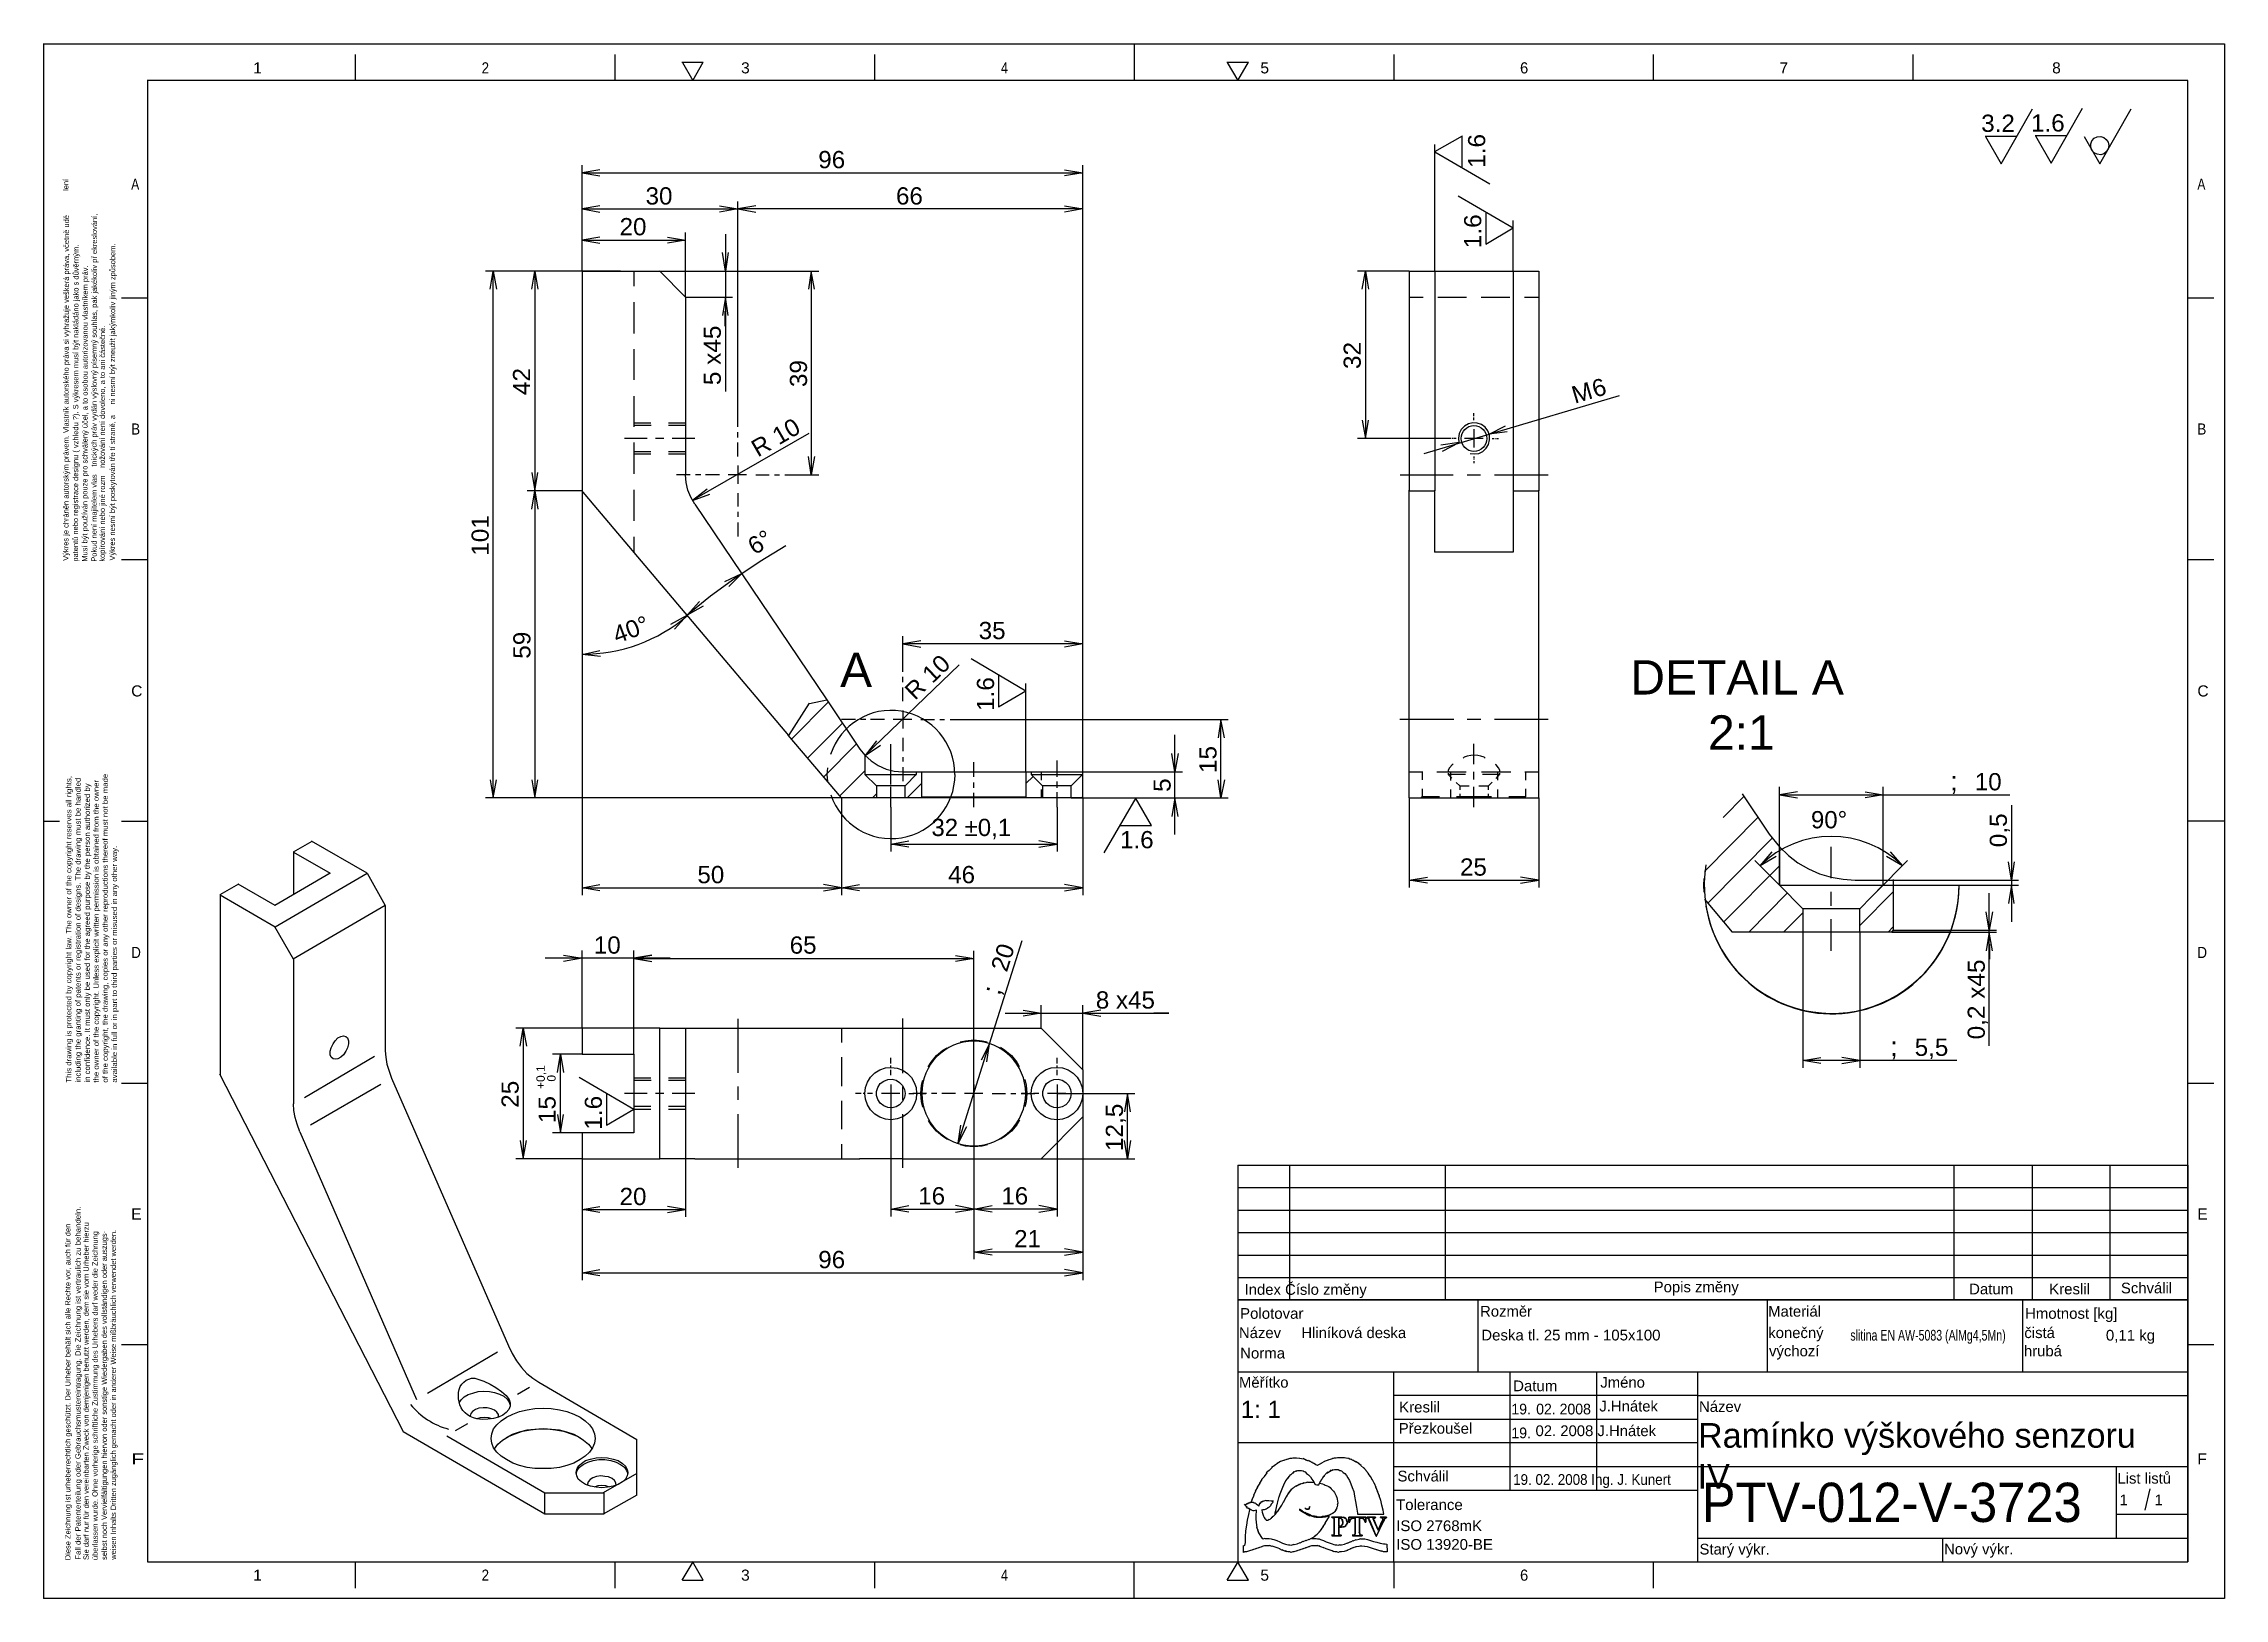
# Model space of a CAD drawing. Header units: millimetres. Extents: x 5368 to 5786, y 1964 to 2262.
import ezdxf

# ---------------------------------------------------------------- set-up
doc = ezdxf.new("R2010")
doc.units = ezdxf.units.MM
doc.header["$MEASUREMENT"] = 0
for name, color, linetype in [('1__LINE_ACI_146', 146, 'Continuous'), ('2__TEXT_ACI_250', 250, 'Continuous'), ('3__LINE_ACI_250', 5, 'Continuous'), ('4__LINE_ACI_177', 177, 'Continuous'), ('5__LINE_ACI_230', 230, 'Continuous'), ('6__TEXT_ACI_146', 146, 'Continuous')]:
    doc.layers.add(name, color=color, linetype=linetype)
doc.styles.add('ARIAL', font='', dxfattribs={"width": 0.75})
doc.styles.add('ARIAL_1', font='txt', dxfattribs={"width": 0.75})
doc.styles.get('ARIAL').set_extended_font_data('Arial')

msp = doc.modelspace()

# ---------------------------------------------------------------- texts
at = {"layer": '2__TEXT_ACI_250', "style": 'ARIAL'}
for s, height, width, p in [('1', 2.13, 1.002, (5408.67, 2256.45)), ('2', 2.13, 0.862117, (5452.44, 2256.45)), ('3', 2.13, 1.002, (5502.17, 2256.45)), ('4', 2.13, 0.817473, (5551.98, 2256.45)), ('5', 2.13, 1.002, (5601.71, 2256.45)), ('6', 2.13, 0.951404, (5651.48, 2256.45)), ('7', 2.13, 1.002, (5701.21, 2256.45)), ('8', 2.13, 1.002, (5753.47, 2256.45)), ('A', 2.13, 0.771838, (5385.28, 2234.17)), ('A', 2.13, 0.771838, (5781.31, 2234.17)), ('B', 2.13, 0.862117, (5385.28, 2187.23)), ('B', 2.13, 0.862117, (5781.31, 2187.23)), ('C', 2.13, 1.002, (5385.28, 2137.03)), ('C', 2.13, 1.002, (5781.31, 2137.03)), ('D', 2.13, 0.862117, (5385.28, 2086.9)), ('D', 2.13, 0.862117, (5781.31, 2086.9)), ('E', 2.13, 1.002, (5385.28, 2036.78)), ('E', 2.13, 1.002, (5781.31, 2036.78)), ('Datum', 2.054, 1.002, (5737.55, 2022.44)), ('Kreslil', 2.054, 1.002, (5752.9, 2022.44)), ('Polotovar', 2.054, 1.002, (5597.82, 2017.76)), ('Hmotnost [kg]', 2.0538, 1.002, (5748.26, 2017.76)), ('Deska tl. 25 mm - 105x100', 2.0538, 1.002, (5644.05, 2013.61)), ('slitina EN AW-5083 (AlMg4,5Mn)', 2.0538, 0.707352, (5714.79, 2013.58)), ('0,11 kg', 2.054, 1.002, (5763.77, 2013.58)), ('Norma', 2.054, 1.002, (5597.82, 2010.15)), ('Datum', 2.054, 1.002, (5650.16, 2003.88)), ('1: 1', 3.309, 1.002, (5597.94, 1998.74)), ('Kreslil', 2.054, 1.002, (5628.31, 1999.81)), ('19.', 2.054, 0.939499, (5649.82, 1999.43)), ('02. 2008', 2.054, 0.939499, (5654.57, 1999.43)), ('19.', 2.054, 0.939499, (5649.82, 1994.86)), ('F', 2.13, 1.35518, (5385.28, 1989.84)), ('F', 2.13, 1.002, (5781.31, 1989.84)), ('19. 02. 2008 Ing. J. Kunert', 2.0538, 0.893863, (5650.16, 1985.93)), ('PTV-012-V-3723', 7.5306, 0.922634, (5686.31, 1978.81)), ('Tolerance', 2.054, 1.002, (5627.71, 1981.1)), ('1', 2.05, 1.002, (5766.37, 1982.01)), ('1', 2.05, 1.002, (5773.09, 1982.01)), ('ISO 2768mK', 2.054, 1.002, (5627.75, 1977.06)), ('ISO 13920-BE', 2.0538, 1.002, (5627.75, 1973.49)), ('1', 2.13, 1.002, (5408.67, 1967.56)), ('2', 2.13, 0.862117, (5452.44, 1967.56)), ('3', 2.13, 1.002, (5502.17, 1967.56)), ('4', 2.13, 0.817473, (5551.98, 1967.56)), ('5', 2.13, 1.002, (5601.71, 1967.56)), ('6', 2.13, 0.951404, (5651.48, 1967.56))]:
    msp.add_text(s, height=height, dxfattribs=dict(at, width=width)).set_placement(p)
at = {"layer": '2__TEXT_ACI_250', "linetype": 'Continuous', "style": 'ARIAL', "width": 1.007984}
for s, height, rotation, p in [('lení', 1.019, 89.9018, (5373.25, 2233.92)), ('Výkres je chráněn autorským právem. Vlastník autorského práva si vyhražuje veškerá práva, včetně udě', 1.0188, 89.9018, (5373.25, 2163.04)), ('tnických práv vydán výslovný písemný souhlas, pak jakékoliv př ekreslování,', 1.0188, 89.9018, (5378.65, 2181.08)), ('patentů nebo registrace designu ( vzhledu ?). S výkresem musí být nakládáno jako s důvěrným.', 1.0188, 89.9018, (5375.09, 2162.87)), ('ni nesmí být zneužit jakýmkoliv jiným způsobem.', 1.0188, 89.9018, (5382.18, 2193)), ('Musí být používán pouze pro schválený účel, a to osobou autorizovanou vlastníkem práv.', 1.0188, 89.9018, (5376.87, 2162.86)), ('nožování není dovoleno, a to ani částečné.', 1.0188, 89.9018, (5380.23, 2180.82)), ('Výkres nesmí být poskytován tře tí straně, a', 1.0188, 89.9018, (5382.15, 2163.08)), ('Pokud není majitelem vlas', 1.0188, 89.9018, (5378.65, 2162.86)), ('kopírování nebo jiné rozm', 1.0188, 89.9018, (5380.23, 2162.87)), ('Diese Zeichnung ist urheberrechtlich geschützt. Der Urheber behält sich alle Rechte vor, auch für den', 1.01876, 90, (5373.64, 1971.48)), ('Sie darf nur für den vereinbarten Zweck von demjenigen benutzt werden, dem sie vom Urheber hierzu', 1.0188, 90, (5377.15, 1971.52)), ('überlassen wurde. Ohne vorherige schriftliche Zustimmung des Urhebers darf weder die Zeichnung', 1.0188, 90, (5378.85, 1971.5)), ('selbst noch Vervielfältigungen hiervon oder sonstige Wiedergaben des vollständigen oder auszugs-', 1.0188, 90, (5380.62, 1971.54)), ('weisen Inhalts Dritten zugänglich gemacht oder in anderer Weise mißbräuchlich verwendet werden.', 1.0188, 90, (5382.36, 1971.58))]:
    msp.add_text(s, height=height, rotation=rotation, dxfattribs=at).set_placement(p)
at = {"layer": '2__TEXT_ACI_250', "style": 'ARIAL', "width": 1.049311}
for s, p in [('This drawing is protected by copyright law. The owner of the copyright reserves all rights,', (5373.81, 2063.02)), ('including the granting of patents or registration of designs. The drawing must be handled', (5375.58, 2063.02)), ('in confidence. It must only be used for the agreed purpose by the person authorized by', (5377.36, 2063.02)), ('the owner of the copyright. Unless explicit written permission is obtained from the owner', (5379.06, 2063.02)), ('of the copyright, the drawing, copies or any other reproductions thereof must not be made', (5380.79, 2063.02)), ('available in full or in part to third parties or misused in any other way.', (5382.56, 2063.02)), ('Fall der Patenterteilung oder Gebrauchsmustereintragung. Die Zeichnung ist vertraulich zu behandeln.', (5375.58, 1971.59))]:
    msp.add_text(s, height=1.0188, rotation=90, dxfattribs=at).set_placement(p)
at = {"layer": '2__TEXT_ACI_250', "linetype": 'Continuous', "style": 'ARIAL', "width": 0.992079}
for s, height, p in [('Index Číslo změny', 2.0538, (5598.69, 2022.35)), ('Popis změny', 2.0538, (5677.11, 2022.84)), ('Schválil', 2.054, (5766.66, 2022.63)), ('Rozměr', 2.054, (5643.82, 2018.17)), ('Materiál', 2.054, (5699.04, 2018.17)), ('Název', 2.054, (5597.61, 2014.06)), ('Hliníková deska', 2.0538, (5609.56, 2014.06)), ('konečný', 2.054, (5699.06, 2014.06)), ('čistá', 2.054, (5748.15, 2014.06)), ('výchozí', 2.054, (5699.21, 2010.56)), ('hrubá', 2.054, (5748.07, 2010.56)), ('Měřítko', 2.054, (5597.61, 2004.55)), ('Jméno', 2.054, (5666.87, 2004.55)), ('J.Hnátek', 2.054, (5666.68, 1999.99)), ('Název', 2.054, (5685.79, 1999.91)), ('Ramínko výškového senzoru', 4.7161, (5685.6, 1993.05)), ('Přezkoušel', 2.054, (5628.24, 1995.73)), ('02. 2008 J.Hnátek', 2.0538, (5654.45, 1995.27)), ('IV', 4.716, (5685.51, 1985.19)), ('Schválil', 2.054, (5628, 1986.58)), ('List listů', 2.054, (5765.98, 1986.16)), ('Starý výkr.', 2.0538, (5685.88, 1972.58)), ('Nový výkr.', 2.054, (5732.76, 1972.6))]:
    msp.add_text(s, height=height, dxfattribs=at).set_placement(p)
at = {"layer": '6__TEXT_ACI_146'}
for s, height, rotation, style, width, p in [('1.6', 3.283, 90, 'ARIAL', 1.018064, (5644.8, 2238.35)), ('1.6', 3.283, 90, 'ARIAL', 1.018064, (5644.05, 2222.95)), ('5 x45', 3.283, 90, 'ARIAL', 1.018064, (5498.29, 2196.7)), ('_', 3.58, 90, 'ARIAL_1', 1.018064, (5498.29, 2208.04)), ('32', 3.283, 90, 'ARIAL', 1.018064, (5620.95, 2199.79)), ('42', 3.283, 90, 'ARIAL', 1.018064, (5461.73, 2194.8)), ('39', 3.283, 90, 'ARIAL', 1.018064, (5514.81, 2196.32)), ('M', 3.31, 16.5228, 'ARIAL', 1.00328, (5661.97, 2193.13)), ('6', 3.31, 16.5228, 'ARIAL', 1.00328, (5665.85, 2194.27)), ('R 10', 3.302, 29.9969, 'ARIAL', 1.005968, (5505.38, 2182.82)), ('101', 3.283, 90, 'ARIAL', 1.018064, (5453.8, 2164)), ('59', 3.283, 90, 'ARIAL', 1.018064, (5461.8, 2144.26)), ('R 10', 3.296, 43.9296, 'ARIAL', 1.009668, (5535.49, 2136.16)), ('1.6', 3.283, 90, 'ARIAL', 1.018064, (5550.66, 2134.25)), ('15', 3.283, 90, 'ARIAL', 1.018064, (5593.3, 2122.35)), ('5', 3.28, 90, 'ARIAL', 1.018064, (5584.51, 2118.74)), ('0,5', 3.283, 90, 'ARIAL', 1.018064, (5744.79, 2108.13)), ('20', 3.285, 72.5329, 'ARIAL', 1.016596, (5553.11, 2084.05)), ('0,2 x45', 3.283, 90, 'ARIAL', 1.018064, (5740.56, 2071.31)), ('_', 3.58, 90, 'ARIAL_1', 1.018064, (5740.56, 2086.71)), (';', 3.59, 72.5329, 'ARIAL_1', 1.016596, (5551.72, 2079.56)), ('+0,1', 1.622, 90, 'ARIAL', 1.018064, (5464.56, 2061.8)), ('25', 3.283, 90, 'ARIAL', 1.018064, (5459.54, 2058.19)), ('0', 1.62, 90, 'ARIAL', 1.018064, (5466.63, 2063.21)), ('15', 3.283, 90, 'ARIAL', 1.018064, (5466.63, 2055.26)), ('1.6', 3.283, 90, 'ARIAL', 1.018064, (5475.5, 2054)), ('12,5', 3.283, 90, 'ARIAL', 1.018064, (5575.37, 2049.9))]:
    msp.add_text(s, height=height, rotation=rotation, dxfattribs=dict(at, style=style, width=width)).set_placement(p)
at = {"layer": '6__TEXT_ACI_146', "width": 1.002}
for s, height, style, p in [('3.2', 3.309, 'ARIAL', (5739.88, 2245.24)), ('1.6', 3.309, 'ARIAL', (5749.43, 2245.31)), ('96', 3.309, 'ARIAL', (5516.97, 2238.28)), ('30', 3.309, 'ARIAL', (5483.87, 2231.32)), ('66', 3.309, 'ARIAL', (5531.87, 2231.32)), ('20', 3.309, 'ARIAL', (5478.89, 2225.42)), ('35', 3.309, 'ARIAL', (5547.72, 2148.02)), ('A', 6.58, 'ARIAL', (5521.15, 2138.82)), ('DETAIL A', 6.58, 'ARIAL', (5672.61, 2137.41)), ('2:1', 6.58, 'ARIAL', (5687.51, 2126.84)), (';', 3.61, 'ARIAL_1', (5733.96, 2119.04)), ('10', 3.309, 'ARIAL', (5738.64, 2119.04)), ('1.6', 3.309, 'ARIAL', (5574.81, 2107.94)), ('50', 3.309, 'ARIAL', (5493.8, 2101.24)), ('46', 3.309, 'ARIAL', (5541.87, 2101.24)), ('25', 3.309, 'ARIAL', (5639.97, 2102.69)), ('10', 3.309, 'ARIAL', (5473.95, 2087.74)), ('65', 3.309, 'ARIAL', (5511.49, 2087.74)), ('8 x45', 3.309, 'ARIAL', (5570.17, 2077.21)), ('_', 3.61, 'ARIAL_1', (5581.34, 2077.21)), (';', 3.61, 'ARIAL_1', (5722.45, 2068.15)), ('5,5', 3.309, 'ARIAL', (5727.13, 2068.15)), ('20', 3.309, 'ARIAL', (5478.89, 2039.55)), ('16', 3.309, 'ARIAL', (5536.13, 2039.67)), ('16', 3.309, 'ARIAL', (5552.06, 2039.67)), ('21', 3.309, 'ARIAL', (5554.51, 2031.45)), ('96', 3.309, 'ARIAL', (5516.97, 2027.46))]:
    msp.add_text(s, height=height, dxfattribs=dict(at, style=style)).set_placement(p)
at = {"layer": '6__TEXT_ACI_146', "linetype": 'Continuous', "style": 'ARIAL'}
for s, height, rotation, width, p in [('6°', 3.302, 31.3019, 0.996323, (5504.77, 2164.07)), ('40°', 3.306, 20.3481, 0.993976, (5478.37, 2147.13))]:
    msp.add_text(s, height=height, rotation=rotation, dxfattribs=dict(at, width=width)).set_placement(p)
at = {"layer": '6__TEXT_ACI_146', "linetype": 'Continuous', "style": 'ARIAL', "width": 0.992079}
for s, p in [('90°', (5707.25, 2111.76)), ('32 ±0,1', (5538.66, 2110.28))]:
    msp.add_text(s, height=3.309, dxfattribs=at).set_placement(p)

# ---------------------------------------------------------------- linework, layer by layer
at = {"layer": '1__LINE_ACI_146'}
for p, q in [((5743.73, 2239.11), (5749.7, 2249.69)), ((5753.28, 2239.23), (5759.32, 2249.8)), ((5762.6, 2239.11), (5768.64, 2249.69)), ((5640.39, 2244.44), (5635.1, 2241.39)), ((5635.18, 2218.57), (5635.18, 2242.84)), ((5635.18, 2241.39), (5645.67, 2235.31)), ((5640.39, 2238.35), (5640.39, 2244.47)), ((5746.68, 2244.36), (5740.64, 2244.36)), ((5740.71, 2244.36), (5743.73, 2239.11)), ((5756.3, 2244.47), (5750.19, 2244.47)), ((5750.26, 2244.47), (5753.28, 2239.23)), ((5759.58, 2244.36), (5762.6, 2239.11)), ((5760.9, 2242.95), (5761.09, 2243.52)), ((5760.9, 2242.34), (5760.9, 2242.95)), ((5761.09, 2241.7), (5760.9, 2242.34)), ((5761.09, 2243.52), (5761.51, 2244.06)), ((5761.51, 2241.24), (5761.09, 2241.7)), ((5761.51, 2244.06), (5762.07, 2244.28)), ((5762.07, 2240.94), (5761.51, 2241.24)), ((5762.07, 2244.28), (5762.79, 2244.36)), ((5762.79, 2240.86), (5762.07, 2240.94)), ((5762.79, 2244.36), (5763.35, 2244.17)), ((5763.35, 2241.05), (5762.79, 2240.86)), ((5763.35, 2244.17), (5763.84, 2243.79)), ((5763.84, 2241.43), (5763.35, 2241.05)), ((5763.84, 2243.79), (5764.22, 2243.3)), ((5764.22, 2242), (5763.84, 2241.43)), ((5764.22, 2243.3), (5764.34, 2242.65)), ((5764.34, 2242.65), (5764.22, 2242)), ((5471.69, 2218.57), (5471.69, 2238.85)), ((5475.12, 2237.97), (5471.69, 2237.4)), ((5471.69, 2237.4), (5475.12, 2236.83)), ((5471.69, 2237.4), (5567.71, 2237.4)), ((5564.17, 2237.97), (5567.71, 2237.4)), ((5567.71, 2237.4), (5564.17, 2236.83)), ((5567.71, 2120.07), (5567.71, 2238.85)), ((5650.16, 2226.79), (5639.63, 2232.95)), ((5471.69, 2218.57), (5471.69, 2231.92)), ((5475.12, 2231.05), (5471.69, 2230.48)), ((5471.69, 2230.48), (5475.12, 2229.83)), ((5471.69, 2230.48), (5501.53, 2230.48)), ((5498.02, 2231.05), (5501.53, 2230.48)), ((5501.53, 2230.48), (5498.02, 2229.83)), ((5567.71, 2230.48), (5501.5, 2230.48)), ((5501.53, 2191.3), (5501.53, 2231.92)), ((5501.53, 2191.3), (5501.53, 2231.92)), ((5505, 2231.05), (5501.53, 2230.48)), ((5501.53, 2230.48), (5505, 2229.83)), ((5564.17, 2231.05), (5567.71, 2230.48)), ((5567.71, 2230.48), (5564.17, 2229.83)), ((5567.71, 2122.58), (5567.71, 2231.92)), ((5644.91, 2229.83), (5644.91, 2223.75)), ((5650.16, 2218.57), (5650.16, 2228.27)), ((5471.69, 2218.57), (5471.69, 2225.99)), ((5475.12, 2225.08), (5471.69, 2224.51)), ((5471.69, 2224.51), (5475.12, 2223.94)), ((5471.69, 2224.51), (5491.53, 2224.51)), ((5488.1, 2225.08), (5491.53, 2224.51)), ((5491.53, 2224.51), (5488.1, 2223.94)), ((5491.53, 2213.55), (5491.53, 2225.99)), ((5499.16, 2225.61), (5499.16, 2195.49)), ((5644.91, 2223.75), (5650.16, 2226.87)), ((5499.16, 2218.57), (5498.59, 2222.11)), ((5499.72, 2222.11), (5499.16, 2218.57)), ((5479.08, 2218.57), (5453.2, 2218.57)), ((5454.07, 2215.07), (5454.63, 2218.57)), ((5454.63, 2117.6), (5454.63, 2218.61)), ((5454.63, 2218.57), (5455.27, 2215.07)), ((5471.69, 2218.57), (5461.16, 2218.57)), ((5462.07, 2215.07), (5462.63, 2218.57)), ((5462.63, 2218.57), (5463.2, 2215.07)), ((5462.63, 2218.57), (5462.63, 2176.47)), ((5486.59, 2218.57), (5500.55, 2218.57)), ((5486.59, 2218.57), (5517.08, 2218.57)), ((5515.64, 2218.57), (5515.08, 2215.07)), ((5516.25, 2215.07), (5515.64, 2218.57)), ((5515.64, 2218.57), (5515.64, 2179.51)), ((5630.2, 2218.57), (5620.35, 2218.57)), ((5621.22, 2215.07), (5621.86, 2218.57)), ((5621.86, 2218.57), (5622.43, 2215.07)), ((5621.86, 2218.57), (5621.86, 2186.47)), ((5491.53, 2213.55), (5500.55, 2213.55)), ((5499.16, 2213.55), (5498.59, 2210.05)), ((5499.72, 2210.05), (5499.16, 2213.55)), ((5645.56, 2187.31), (5670.53, 2194.73)), ((5501.53, 2188.72), (5501.53, 2191.38)), ((5642.65, 2190.85), (5642.65, 2191.3)), ((5642.65, 2190.54), (5642.65, 2190.66)), ((5642.65, 2189.97), (5642.65, 2190.43)), ((5484.18, 2186.47), (5479.8, 2186.47)), ((5487.38, 2186.47), (5485.76, 2186.47)), ((5493.31, 2186.47), (5488.97, 2186.47)), ((5515.19, 2187.42), (5492.82, 2174.57)), ((5501.53, 2186.66), (5501.53, 2187.69)), ((5637.93, 2186.47), (5620.35, 2186.47)), ((5621.22, 2189.97), (5621.86, 2186.47)), ((5621.86, 2186.47), (5622.43, 2189.97)), ((5633.1, 2183.62), (5645.56, 2187.31)), ((5638.31, 2186.47), (5637.9, 2186.47)), ((5638.65, 2186.47), (5638.5, 2186.47)), ((5639.22, 2186.47), (5638.76, 2186.47)), ((5644.42, 2186.47), (5640.84, 2186.47)), ((5642.65, 2188.26), (5642.65, 2184.72)), ((5645.56, 2187.31), (5648.69, 2188.91)), ((5649.03, 2187.77), (5645.56, 2187.31)), ((5646.12, 2186.47), (5646.5, 2186.47)), ((5646.69, 2186.47), (5646.8, 2186.47)), ((5646.99, 2186.47), (5647.37, 2186.47)), ((5501.53, 2183.05), (5501.53, 2185.71)), ((5515.64, 2179.51), (5515.08, 2183.05)), ((5516.25, 2183.05), (5515.64, 2179.51)), ((5639.82, 2185.68), (5636.31, 2185.22)), ((5636.61, 2184.08), (5639.82, 2185.68)), ((5642.65, 2183.01), (5642.65, 2182.63)), ((5642.65, 2182.44), (5642.65, 2182.37)), ((5642.65, 2182.1), (5642.65, 2181.72)), ((5462.07, 2179.97), (5462.63, 2176.47)), ((5462.63, 2176.47), (5463.2, 2179.97)), ((5492.44, 2179.51), (5489.8, 2179.51)), ((5494.44, 2179.51), (5493.42, 2179.51)), ((5498.02, 2179.51), (5495.38, 2179.51)), ((5503.23, 2179.51), (5499.72, 2179.51)), ((5501.53, 2181.3), (5501.53, 2177.8)), ((5505, 2179.51), (5507.57, 2179.51)), ((5508.59, 2179.51), (5509.53, 2179.51)), ((5510.59, 2179.51), (5513.19, 2179.51)), ((5513.19, 2179.51), (5517.08, 2179.51)), ((5628.5, 2179.51), (5638.69, 2179.51)), ((5641.33, 2179.51), (5643.93, 2179.51)), ((5646.57, 2179.51), (5656.87, 2179.51)), ((5471.69, 2176.47), (5461.16, 2176.47)), ((5471.69, 2176.47), (5461.24, 2176.47)), ((5462.1, 2172.93), (5462.67, 2176.47)), ((5462.67, 2176.47), (5463.23, 2172.93)), ((5462.67, 2176.47), (5462.67, 2117.6)), ((5471.69, 2176.47), (5471.69, 2098.96)), ((5471.69, 2176.47), (5471.69, 2143.69)), ((5495.65, 2176.78), (5492.85, 2174.57)), ((5492.85, 2174.57), (5496.21, 2175.79)), ((5501.53, 2176.01), (5501.53, 2173.43)), ((5501.53, 2172.4), (5501.53, 2171.45)), ((5501.53, 2170.39), (5501.53, 2167.72)), ((5510.78, 2165.9), (5505.83, 2162.89)), ((5505.83, 2162.89), (5500.97, 2159.66)), ((5500.97, 2159.66), (5496.33, 2156.24)), ((5499.08, 2159.05), (5502.29, 2160.57)), ((5502.29, 2160.57), (5499.8, 2158.1)), ((5496.33, 2156.24), (5491.87, 2152.59)), ((5491.87, 2152.59), (5494.18, 2155.25)), ((5494.89, 2154.34), (5491.87, 2152.59)), ((5488.7, 2150.91), (5491.87, 2152.59)), ((5491.87, 2152.59), (5489.42, 2149.96)), ((5533.19, 2144.41), (5533.19, 2148.59)), ((5567.71, 2122.58), (5567.71, 2148.59)), ((5471.69, 2145.09), (5475.12, 2145.85)), ((5475.2, 2144.71), (5471.69, 2145.09)), ((5567.71, 2147.11), (5533.11, 2147.11)), ((5536.62, 2147.68), (5533.19, 2147.11)), ((5533.19, 2147.11), (5536.62, 2146.5)), ((5533.19, 2141.75), (5533.19, 2144.45)), ((5564.17, 2147.68), (5567.71, 2147.11)), ((5567.71, 2147.11), (5564.17, 2146.5)), ((5543.98, 2143.08), (5525.87, 2125.7)), ((5533.19, 2139.77), (5533.19, 2140.8)), ((5556.77, 2138.06), (5546.25, 2144.22)), ((5551.53, 2141.1), (5551.53, 2135.02)), ((5533.19, 2136.16), (5533.19, 2138.74)), ((5551.53, 2135.02), (5556.77, 2138.13)), ((5556.77, 2122.58), (5556.77, 2139.5)), ((5524.13, 2132.62), (5521.42, 2132.62)), ((5526.06, 2132.62), (5525.08, 2132.62)), ((5529.64, 2132.62), (5527, 2132.62)), ((5534.89, 2132.62), (5531.34, 2132.62)), ((5533.19, 2134.37), (5533.19, 2130.91)), ((5536.62, 2132.62), (5539.23, 2132.62)), ((5540.28, 2132.62), (5541.15, 2132.62)), ((5542.25, 2132.62), (5544.89, 2132.62)), ((5544.89, 2132.62), (5595.56, 2132.62)), ((5594.16, 2132.62), (5593.6, 2129.12)), ((5594.16, 2117.6), (5594.16, 2132.66)), ((5594.81, 2129.12), (5594.16, 2132.62)), ((5638.76, 2132.62), (5628.46, 2132.62)), ((5643.97, 2132.62), (5641.33, 2132.62)), ((5656.87, 2132.62), (5646.57, 2132.62)), ((5528.1, 2128.55), (5525.95, 2125.7)), ((5525.95, 2125.7), (5528.89, 2127.67)), ((5530.85, 2123.99), (5530.85, 2127.9)), ((5533.19, 2129.12), (5533.19, 2126.53)), ((5585.3, 2110.56), (5585.3, 2129.69)), ((5642.65, 2124.06), (5642.65, 2127.98)), ((5530.85, 2122.54), (5530.85, 2125.81)), ((5533.19, 2125.43), (5533.19, 2124.56)), ((5533.19, 2123.49), (5533.19, 2120.83)), ((5546.81, 2121.63), (5546.81, 2124.44)), ((5562.73, 2121.82), (5562.73, 2124.75)), ((5562.73, 2121.63), (5562.73, 2124.44)), ((5585.3, 2122.58), (5584.73, 2126.08)), ((5585.94, 2126.08), (5585.3, 2122.58)), ((5454.07, 2121.06), (5454.63, 2117.6)), ((5454.63, 2117.6), (5455.27, 2121.06)), ((5462.1, 2121.06), (5462.67, 2117.6)), ((5462.67, 2117.6), (5463.23, 2121.06)), ((5518.66, 2122.08), (5518.78, 2123.34)), ((5518.78, 2120.75), (5518.66, 2122.08)), ((5530.85, 2121.13), (5530.85, 2122.58)), ((5530.85, 2120.18), (5530.85, 2121.4)), ((5530.85, 2115.81), (5530.85, 2119.69)), ((5546.81, 2119.54), (5546.81, 2120.56)), ((5562.73, 2119.73), (5562.73, 2120.75)), ((5562.73, 2119.54), (5562.73, 2120.56)), ((5567.71, 2122.58), (5586.77, 2122.58)), ((5594.16, 2117.6), (5593.6, 2121.06)), ((5594.81, 2121.06), (5594.16, 2117.6)), ((5642.65, 2121.13), (5642.65, 2122.58)), ((5642.65, 2115.81), (5642.65, 2119.69)), ((5701.21, 2100.86), (5701.21, 2119.69)), ((5721.09, 2100.86), (5721.09, 2119.69)), ((5521.42, 2117.6), (5453.2, 2117.6)), ((5521.42, 2117.6), (5461.24, 2117.6)), ((5521.42, 2117.6), (5521.42, 2098.96)), ((5521.42, 2117.6), (5521.42, 2098.96)), ((5530.85, 2115.81), (5530.85, 2118.97)), ((5530.85, 2115.81), (5530.85, 2107.33)), ((5546.81, 2115.81), (5546.81, 2118.55)), ((5562.73, 2115.81), (5562.73, 2118.66)), ((5562.73, 2115.81), (5562.73, 2118.55)), ((5562.73, 2115.81), (5562.73, 2107.33)), ((5565.45, 2117.6), (5595.56, 2117.6)), ((5565.45, 2117.6), (5579.22, 2117.6)), ((5567.71, 2117.6), (5586.77, 2117.6)), ((5567.71, 2117.6), (5567.71, 2098.96)), ((5577.83, 2117.6), (5571.71, 2107.06)), ((5580.85, 2112.31), (5577.75, 2117.63)), ((5585.3, 2117.6), (5584.73, 2114.02)), ((5585.94, 2114.02), (5585.3, 2117.6)), ((5630.2, 2117.6), (5630.2, 2100.41)), ((5655.1, 2117.6), (5655.1, 2100.41)), ((5704.68, 2118.78), (5701.21, 2118.2)), ((5701.21, 2118.2), (5704.68, 2117.6)), ((5701.21, 2118.2), (5745.36, 2118.2)), ((5717.62, 2118.78), (5721.09, 2118.2)), ((5721.09, 2118.2), (5717.62, 2117.6)), ((5745.66, 2116.19), (5745.66, 2093.83)), ((5574.81, 2112.31), (5580.85, 2112.31)), ((5530.85, 2108.7), (5534.36, 2109.34)), ((5534.36, 2108.13), (5530.85, 2108.7)), ((5530.85, 2108.7), (5562.73, 2108.7)), ((5562.73, 2108.7), (5559.22, 2109.34)), ((5559.22, 2108.13), (5562.73, 2108.7)), ((5697.51, 2104.59), (5699.81, 2107.25)), ((5711.13, 2102.19), (5711.13, 2108.2)), ((5722.45, 2107.25), (5724.79, 2104.59)), ((5702.34, 2099.72), (5696.49, 2105.62)), ((5700.57, 2106.38), (5697.51, 2104.59)), ((5719.89, 2099.64), (5725.74, 2105.62)), ((5724.79, 2104.59), (5721.7, 2106.38)), ((5745.66, 2101.85), (5745.09, 2105.35)), ((5746.22, 2105.35), (5745.66, 2101.85)), ((5471.69, 2100.33), (5475.12, 2100.98)), ((5475.12, 2099.76), (5471.69, 2100.33)), ((5471.69, 2100.33), (5521.42, 2100.33)), ((5521.42, 2100.33), (5517.95, 2100.98)), ((5517.95, 2099.76), (5521.42, 2100.33)), ((5521.42, 2100.33), (5524.89, 2100.98)), ((5524.89, 2099.76), (5521.42, 2100.33)), ((5521.42, 2100.33), (5567.71, 2100.33)), ((5567.71, 2100.33), (5564.17, 2100.98)), ((5564.17, 2099.76), (5567.71, 2100.33)), ((5630.2, 2101.81), (5633.75, 2102.38)), ((5633.75, 2101.24), (5630.2, 2101.81)), ((5630.2, 2101.81), (5655.1, 2101.81)), ((5655.1, 2101.81), (5651.59, 2102.38)), ((5651.59, 2101.24), (5655.1, 2101.81)), ((5686.68, 2100.86), (5686.76, 2102.12)), ((5686.76, 2099.53), (5686.68, 2100.86)), ((5711.13, 2096.91), (5711.13, 2099.57)), ((5721.09, 2101.85), (5747.05, 2101.85)), ((5721.09, 2100.86), (5747.05, 2100.86)), ((5741.39, 2070.05), (5741.39, 2099.34)), ((5745.66, 2100.86), (5745.09, 2097.36)), ((5746.22, 2097.36), (5745.66, 2100.86)), ((5711.13, 2088.31), (5711.13, 2094.32)), ((5741.39, 2092.23), (5740.83, 2095.73)), ((5742.04, 2095.73), (5741.39, 2092.23)), ((5549.79, 2070.47), (5556.02, 2090.25)), ((5705.66, 2091.85), (5705.66, 2065.87)), ((5716.6, 2091.85), (5716.6, 2065.87)), ((5722.72, 2091.85), (5742.83, 2091.85)), ((5723.09, 2092.23), (5742.83, 2092.23)), ((5741.39, 2091.85), (5740.83, 2088.31)), ((5742.04, 2088.31), (5741.39, 2091.85)), ((5488.59, 2086.9), (5464.63, 2086.9)), ((5468.14, 2087.47), (5471.69, 2086.9)), ((5471.69, 2086.9), (5468.14, 2086.26)), ((5471.69, 2073.48), (5471.69, 2088.35)), ((5481.61, 2068.46), (5481.61, 2088.35)), ((5481.61, 2068.46), (5481.61, 2088.31)), ((5485.08, 2087.47), (5481.61, 2086.9)), ((5485.08, 2087.4), (5481.61, 2086.83)), ((5481.61, 2086.9), (5485.08, 2086.26)), ((5481.61, 2086.83), (5485.08, 2086.26)), ((5481.61, 2086.83), (5546.81, 2086.83)), ((5543.3, 2087.4), (5546.81, 2086.83)), ((5546.81, 2086.83), (5543.3, 2086.26)), ((5546.81, 2060.93), (5546.81, 2088.31)), ((5559.72, 2073.48), (5559.72, 2077.85)), ((5567.71, 2065.49), (5567.71, 2077.85)), ((5471.69, 2073.48), (5458.97, 2073.48)), ((5459.84, 2069.98), (5460.41, 2073.48)), ((5460.41, 2073.48), (5461.05, 2069.98)), ((5460.41, 2073.48), (5460.41, 2048.41)), ((5501.53, 2075.23), (5501.53, 2064.92)), ((5533.19, 2064.84), (5533.19, 2075.3)), ((5552.81, 2076.33), (5584.05, 2076.33)), ((5556.24, 2076.94), (5559.72, 2076.33)), ((5559.72, 2076.33), (5556.24, 2075.76)), ((5571.15, 2076.94), (5567.71, 2076.33)), ((5567.71, 2076.33), (5571.15, 2075.76)), ((5543.79, 2051.42), (5549.79, 2070.55)), ((5546.81, 2070.09), (5546.81, 2072.76)), ((5546.81, 2068.08), (5546.81, 2069.1)), ((5549.79, 2070.47), (5548.21, 2067.32)), ((5549.26, 2067.01), (5549.79, 2070.47)), ((5471.69, 2068.46), (5466.06, 2068.46)), ((5466.97, 2064.96), (5467.54, 2068.46)), ((5467.54, 2053.43), (5467.54, 2068.53)), ((5467.54, 2068.46), (5468.14, 2064.96)), ((5530.85, 2066.67), (5530.85, 2067.77)), ((5530.85, 2065.87), (5530.85, 2066.29)), ((5530.85, 2064.46), (5530.85, 2065.49)), ((5546.81, 2064.46), (5546.81, 2067.13)), ((5562.73, 2066.67), (5562.73, 2067.77)), ((5562.73, 2065.87), (5562.73, 2066.29)), ((5562.73, 2064.46), (5562.73, 2065.49)), ((5567.71, 2065.49), (5567.71, 2025.18)), ((5735.17, 2067.24), (5705.62, 2067.24)), ((5705.66, 2067.24), (5709.13, 2067.81)), ((5709.13, 2066.67), (5705.66, 2067.24)), ((5716.6, 2067.24), (5713.17, 2067.81)), ((5713.17, 2066.67), (5716.6, 2067.24)), ((5481.61, 2057.88), (5471.12, 2064.01)), ((5476.4, 2060.93), (5476.4, 2054.84)), ((5484.18, 2060.93), (5479.8, 2060.93)), ((5487.38, 2060.93), (5485.76, 2060.93)), ((5493.31, 2060.93), (5488.97, 2060.93)), ((5501.53, 2062.26), (5501.53, 2059.71)), ((5525.19, 2060.93), (5524.13, 2060.93)), ((5525.95, 2060.93), (5525.57, 2060.93)), ((5527.38, 2060.93), (5526.4, 2060.93)), ((5532.62, 2060.93), (5529.08, 2060.93)), ((5530.85, 2062.68), (5530.85, 2059.22)), ((5530.85, 2060.93), (5530.85, 2037.38)), ((5533.19, 2059.63), (5533.19, 2062.26)), ((5534.36, 2060.93), (5535.3, 2060.93)), ((5537.72, 2060.93), (5535.08, 2060.93)), ((5535.76, 2060.93), (5536.06, 2060.93)), ((5536.59, 2060.93), (5537.57, 2060.93)), ((5539.72, 2060.93), (5538.7, 2060.93)), ((5543.3, 2060.93), (5540.66, 2060.93)), ((5548.51, 2060.93), (5545, 2060.93)), ((5546.81, 2062.68), (5546.81, 2059.22)), ((5546.81, 2060.93), (5546.81, 2037.38)), ((5546.81, 2060.93), (5546.81, 2037.38)), ((5550.28, 2060.93), (5552.85, 2060.93)), ((5553.87, 2060.93), (5554.81, 2060.93)), ((5555.87, 2060.93), (5558.47, 2060.93)), ((5557, 2060.93), (5555.94, 2060.93)), ((5557.83, 2060.93), (5557.45, 2060.93)), ((5559.22, 2060.93), (5558.21, 2060.93)), ((5564.43, 2060.93), (5560.92, 2060.93)), ((5562.73, 2062.68), (5562.73, 2059.22)), ((5562.73, 2060.93), (5562.73, 2037.38)), ((5562.73, 2060.93), (5577.64, 2060.93)), ((5566.21, 2060.93), (5567.19, 2060.93)), ((5567.64, 2060.93), (5567.94, 2060.93)), ((5568.39, 2060.93), (5569.41, 2060.93)), ((5576.24, 2060.93), (5575.68, 2057.43)), ((5576.24, 2048.41), (5576.24, 2060.96)), ((5576.81, 2057.43), (5576.24, 2060.93)), ((5466.97, 2056.93), (5467.54, 2053.43)), ((5467.54, 2053.43), (5468.14, 2056.93)), ((5476.4, 2054.84), (5481.61, 2057.92)), ((5501.53, 2056.97), (5501.53, 2046.66)), ((5530.85, 2057.43), (5530.85, 2056.48)), ((5533.19, 2046.66), (5533.19, 2056.97)), ((5546.81, 2057.43), (5546.81, 2054.84)), ((5562.73, 2057.43), (5562.73, 2056.48)), ((5481.61, 2053.43), (5466.06, 2053.43)), ((5530.85, 2055.98), (5530.85, 2055.64)), ((5530.85, 2055.22), (5530.85, 2054.2)), ((5543.79, 2051.42), (5544.32, 2054.88)), ((5545.38, 2054.58), (5543.79, 2051.42)), ((5546.81, 2053.81), (5546.81, 2052.86)), ((5562.73, 2055.98), (5562.73, 2055.64)), ((5562.73, 2055.22), (5562.73, 2054.2)), ((5567.71, 2056.4), (5567.71, 2029.17)), ((5471.69, 2048.41), (5458.97, 2048.41)), ((5459.84, 2051.91), (5460.41, 2048.41)), ((5460.41, 2048.41), (5461.05, 2051.91)), ((5471.69, 2048.41), (5471.69, 2037.27)), ((5471.69, 2048.41), (5471.69, 2025.18)), ((5491.53, 2048.41), (5491.53, 2037.27)), ((5546.81, 2051.8), (5546.81, 2049.17)), ((5546.81, 2049.17), (5546.81, 2029.17)), ((5559.72, 2048.41), (5577.64, 2048.41)), ((5576.24, 2048.41), (5575.68, 2051.91)), ((5576.81, 2051.91), (5576.24, 2048.41)), ((5471.69, 2038.68), (5475.12, 2039.25)), ((5475.12, 2038.11), (5471.69, 2038.68)), ((5471.69, 2038.68), (5491.53, 2038.68)), ((5491.53, 2038.68), (5488.1, 2039.25)), ((5488.1, 2038.11), (5491.53, 2038.68)), ((5530.85, 2038.79), (5534.36, 2039.44)), ((5534.36, 2038.22), (5530.85, 2038.79)), ((5530.85, 2038.79), (5546.81, 2038.79)), ((5546.81, 2038.79), (5543.3, 2039.44)), ((5543.3, 2038.22), (5546.81, 2038.79)), ((5562.73, 2038.79), (5546.77, 2038.79)), ((5546.81, 2038.79), (5550.28, 2039.44)), ((5550.28, 2038.22), (5546.81, 2038.79)), ((5562.73, 2038.79), (5559.22, 2039.44)), ((5559.22, 2038.22), (5562.73, 2038.79)), ((5567.71, 2030.54), (5546.77, 2030.54)), ((5546.81, 2030.54), (5550.28, 2031.18)), ((5550.28, 2029.97), (5546.81, 2030.54)), ((5567.71, 2030.54), (5564.17, 2031.18)), ((5564.17, 2029.97), (5567.71, 2030.54)), ((5471.69, 2026.54), (5475.12, 2027.19)), ((5475.12, 2025.97), (5471.69, 2026.54)), ((5471.69, 2026.54), (5567.71, 2026.54)), ((5567.71, 2026.54), (5564.17, 2027.19)), ((5564.17, 2025.97), (5567.71, 2026.54))]:
    msp.add_line(p, q, dxfattribs=at)
for centre, major_axis, start_param, end_param in [((5471.95, 2176.17), (0, 31.03), 3.132691, 3.846461), ((5530.93, 2122.05), (0, 12.32), 4.71567, 7.532649), ((5530.96, 2122.12), (0, 12.32), 1.89623, 4.710679), ((5711.13, 2090.63), (0, 19.59), 5.504751, 7.06162), ((5711.21, 2100.9), (0, 24.61), 1.412041, 4.711045), ((5711.21, 2100.82), (0, 24.61), 1.732327, 4.713506)]:
    msp.add_ellipse(centre, major_axis=major_axis, ratio=0.992079, start_param=start_param, end_param=end_param, dxfattribs=at)
at = {"layer": '3__LINE_ACI_250'}
for p, q in [((5368.53, 1964.17), (5368.53, 2262.16)), ((5368.53, 2262.12), (5786.48, 2262.12)), ((5577.52, 2262.12), (5577.52, 2255.09)), ((5786.48, 2262.12), (5786.48, 1964.17)), ((5428.22, 2260.07), (5428.22, 2255.09)), ((5477.95, 2260.07), (5477.95, 2255.09)), ((5494.93, 2258.55), (5490.85, 2258.55)), ((5490.93, 2258.55), (5492.93, 2255.09)), ((5492.93, 2255.09), (5494.93, 2258.62)), ((5527.76, 2260.07), (5527.76, 2255.09)), ((5599.41, 2258.55), (5595.3, 2258.55)), ((5595.37, 2258.55), (5597.37, 2255.09)), ((5597.37, 2255.09), (5599.41, 2258.62)), ((5627.26, 2260.07), (5627.26, 2255.09)), ((5676.99, 2260.07), (5676.99, 2255.09)), ((5726.79, 2260.07), (5726.79, 2255.09)), ((5779.5, 2255.09), (5388.34, 2255.09)), ((5388.41, 2255.09), (5388.41, 1971.17)), ((5779.5, 1971.17), (5779.5, 2255.12)), ((5471.69, 2218.57), (5471.69, 2176.47)), ((5471.69, 2218.57), (5486.59, 2218.57)), ((5491.53, 2213.55), (5486.52, 2218.61)), ((5630.2, 2218.57), (5635.18, 2218.57)), ((5630.2, 2218.57), (5630.2, 2176.47)), ((5635.18, 2218.57), (5650.16, 2218.57)), ((5635.18, 2218.57), (5635.18, 2176.47)), ((5650.16, 2218.57), (5655.1, 2218.57)), ((5650.16, 2218.57), (5650.16, 2176.47)), ((5655.1, 2218.57), (5655.1, 2176.47)), ((5383.43, 2213.44), (5388.41, 2213.44)), ((5491.53, 2213.55), (5491.53, 2179.51)), ((5779.5, 2213.44), (5784.48, 2213.44)), ((5639.82, 2187.42), (5639.71, 2186.55)), ((5639.71, 2186.55), (5639.78, 2185.71)), ((5640.2, 2188.19), (5639.82, 2187.42)), ((5640.84, 2188.83), (5640.2, 2188.19)), ((5641.59, 2189.29), (5640.84, 2188.83)), ((5642.42, 2189.48), (5641.59, 2189.29)), ((5643.29, 2189.4), (5642.42, 2189.48)), ((5644.12, 2189.14), (5643.29, 2189.4)), ((5644.8, 2188.64), (5644.12, 2189.14)), ((5645.29, 2187.96), (5644.8, 2188.64)), ((5645.63, 2187.12), (5645.29, 2187.96)), ((5645.44, 2185.33), (5645.63, 2186.25)), ((5645.63, 2186.25), (5645.63, 2187.12)), ((5641.9, 2183.58), (5642.73, 2183.51)), ((5642.73, 2183.51), (5643.59, 2183.62)), ((5643.59, 2183.62), (5644.35, 2184)), ((5644.35, 2184), (5644.99, 2184.65)), ((5644.99, 2184.65), (5645.44, 2185.33)), ((5491.68, 2178.07), (5491.53, 2179.51)), ((5491.99, 2176.59), (5491.68, 2178.07)), ((5511.31, 2129.58), (5471.61, 2176.55)), ((5492.55, 2175.22), (5491.99, 2176.59)), ((5493.31, 2173.89), (5492.55, 2175.22)), ((5493.31, 2173.89), (5518.59, 2136.42)), ((5630.2, 2117.6), (5630.2, 2176.55)), ((5630.2, 2176.47), (5635.18, 2176.47)), ((5635.18, 2164.68), (5635.18, 2176.55)), ((5650.16, 2176.47), (5655.1, 2176.47)), ((5650.16, 2176.47), (5650.16, 2164.68)), ((5655.1, 2117.6), (5655.1, 2176.55)), ((5383.43, 2163.27), (5388.41, 2163.27)), ((5650.16, 2164.68), (5635.1, 2164.68)), ((5779.5, 2163.27), (5784.48, 2163.27)), ((5515.3, 2135.7), (5518.59, 2136.42)), ((5518.59, 2136.42), (5524.93, 2126.95)), ((5511.31, 2129.58), (5515.3, 2135.78)), ((5518.89, 2135.93), (5511.91, 2128.89)), ((5521.61, 2131.93), (5514.93, 2125.24)), ((5521.42, 2117.6), (5511.23, 2129.61)), ((5518.02, 2121.63), (5524.32, 2127.94)), ((5524.93, 2126.95), (5525.87, 2125.77)), ((5525.87, 2125.77), (5527.08, 2124.67)), ((5525.87, 2125.77), (5525.87, 2122.08)), ((5527.08, 2124.67), (5528.47, 2123.8)), ((5528.47, 2123.8), (5529.98, 2123.11)), ((5521.12, 2117.98), (5525.87, 2122.81)), ((5525.87, 2122.08), (5535.83, 2122.08)), ((5525.87, 2122.08), (5528.13, 2119.88)), ((5533.6, 2119.88), (5528.1, 2119.88)), ((5528.13, 2119.88), (5528.13, 2117.6)), ((5529.98, 2123.11), (5531.53, 2122.73)), ((5531.53, 2122.73), (5533.19, 2122.58)), ((5533.19, 2122.58), (5535.83, 2122.58)), ((5533.6, 2119.88), (5535.83, 2122.16)), ((5533.6, 2117.6), (5533.6, 2119.92)), ((5534.02, 2117.6), (5536.77, 2120.37)), ((5535.83, 2122.08), (5535.83, 2122.65)), ((5535.83, 2122.58), (5536.81, 2122.58)), ((5536.81, 2117.79), (5536.81, 2122.65)), ((5536.81, 2122.58), (5556.77, 2122.58)), ((5556.77, 2122.58), (5557.75, 2122.58)), ((5556.77, 2122.58), (5556.77, 2117.79)), ((5558.13, 2121.7), (5556.77, 2120.33)), ((5557.75, 2122.58), (5567.71, 2122.58)), ((5557.75, 2122.58), (5557.75, 2122.08)), ((5557.75, 2122.08), (5567.71, 2122.08)), ((5557.75, 2122.08), (5559.98, 2119.88)), ((5565.45, 2119.88), (5559.9, 2119.88)), ((5559.98, 2119.88), (5559.98, 2117.6)), ((5565.45, 2119.88), (5567.71, 2122.16)), ((5565.45, 2117.6), (5565.45, 2119.92)), ((5567.71, 2117.6), (5567.71, 2122.65)), ((5567.71, 2122.58), (5567.71, 2122.65)), ((5567.71, 2122.08), (5567.71, 2122.65)), ((5528.13, 2117.6), (5521.34, 2117.6)), ((5527.38, 2117.6), (5528.13, 2118.39)), ((5533.6, 2117.6), (5528.1, 2117.6)), ((5536.62, 2117.6), (5533.57, 2117.6)), ((5556.96, 2117.6), (5536.59, 2117.6)), ((5536.62, 2117.6), (5536.81, 2117.82)), ((5536.81, 2117.79), (5556.77, 2117.79)), ((5556.77, 2117.79), (5556.96, 2117.6)), ((5559.98, 2117.6), (5556.89, 2117.6)), ((5565.45, 2117.6), (5559.9, 2117.6)), ((5567.71, 2117.6), (5565.38, 2117.6)), ((5567.41, 2117.6), (5567.71, 2117.86)), ((5630.2, 2117.6), (5655.1, 2117.6)), ((5690.42, 2113.83), (5694.42, 2117.9)), ((5694.04, 2118.39), (5699.25, 2110.67)), ((5368.53, 2113.15), (5371.51, 2113.15)), ((5383.43, 2113.15), (5388.41, 2113.15)), ((5686.83, 2103.49), (5697.13, 2113.87)), ((5786.48, 2113.15), (5779.43, 2113.15)), ((5419.92, 2109.23), (5416.33, 2107.18)), ((5416.41, 2107.18), (5423.43, 2103.14)), ((5416.41, 2107.18), (5416.41, 2099)), ((5430.48, 2103.14), (5419.84, 2109.27)), ((5687.51, 2097.48), (5699.85, 2109.95)), ((5699.25, 2110.67), (5701.21, 2108.2)), ((5701.21, 2108.2), (5702.91, 2106.57)), ((5701.21, 2108.2), (5701.21, 2100.86)), ((5423.43, 2103.14), (5412.83, 2096.98)), ((5412.86, 2092.87), (5430.48, 2103.18)), ((5430.48, 2103.14), (5433.96, 2096.98)), ((5690.57, 2093.83), (5701.21, 2104.55)), ((5702.91, 2106.57), (5704.72, 2105.16)), ((5704.72, 2105.16), (5706.76, 2104.02)), ((5706.76, 2104.02), (5708.87, 2103.07)), ((5708.87, 2103.07), (5711.1, 2102.42)), ((5405.84, 2101.05), (5402.26, 2099)), ((5402.3, 2099), (5412.86, 2092.87)), ((5402.3, 2099), (5402.3, 2064.58)), ((5412.86, 2096.98), (5405.77, 2101.09)), ((5695.32, 2091.89), (5702.68, 2099.34)), ((5701.21, 2100.86), (5721.09, 2100.86)), ((5701.21, 2100.86), (5705.66, 2096.34)), ((5711.1, 2102.42), (5713.4, 2102)), ((5713.4, 2102), (5715.74, 2101.85)), ((5715.74, 2101.85), (5721.09, 2101.85)), ((5716.6, 2096.34), (5721.09, 2100.9)), ((5716.6, 2093.14), (5723.06, 2099.68)), ((5721.09, 2100.86), (5721.09, 2101.93)), ((5721.09, 2101.85), (5723.09, 2101.85)), ((5723.09, 2092.23), (5723.09, 2101.93)), ((5723.09, 2101.85), (5735.55, 2101.85)), ((5433.96, 2096.98), (5416.33, 2086.71)), ((5433.96, 2096.98), (5433.96, 2069.14)), ((5692.23, 2091.85), (5686.87, 2098.16)), ((5702, 2091.85), (5705.66, 2095.58)), ((5716.6, 2096.34), (5705.62, 2096.34)), ((5705.66, 2096.34), (5705.66, 2091.85)), ((5716.6, 2091.85), (5716.6, 2096.41)), ((5416.41, 2086.71), (5412.83, 2092.91)), ((5705.66, 2091.85), (5692.15, 2091.85)), ((5716.6, 2091.85), (5705.62, 2091.85)), ((5722.72, 2091.85), (5716.57, 2091.85)), ((5722.04, 2091.89), (5723.02, 2092.91)), ((5733.85, 2091.85), (5722.64, 2091.85)), ((5722.72, 2091.85), (5723.09, 2092.3)), ((5723.09, 2092.23), (5734, 2092.23)), ((5416.41, 2086.71), (5416.41, 2058.95)), ((5486.59, 2073.48), (5471.61, 2073.48)), ((5471.69, 2073.48), (5471.69, 2068.46)), ((5486.59, 2048.41), (5486.59, 2073.52)), ((5486.59, 2073.48), (5491.53, 2073.48)), ((5491.53, 2073.48), (5493.31, 2073.48)), ((5491.53, 2073.48), (5491.53, 2048.41)), ((5493.31, 2073.48), (5524.93, 2073.48)), ((5524.93, 2073.48), (5533.19, 2073.48)), ((5533.19, 2073.48), (5559.72, 2073.48)), ((5567.71, 2065.49), (5559.64, 2073.52)), ((5423.43, 2069.03), (5423.62, 2069.71)), ((5423.62, 2069.71), (5423.96, 2070.44)), ((5423.96, 2070.44), (5424.37, 2071.04)), ((5424.37, 2071.04), (5424.9, 2071.58)), ((5424.9, 2071.58), (5425.47, 2071.88)), ((5425.47, 2071.88), (5425.96, 2071.99)), ((5425.96, 2071.99), (5426.41, 2071.88)), ((5426.41, 2071.88), (5426.71, 2071.58)), ((5426.71, 2069.71), (5426.41, 2069.03)), ((5426.71, 2071.58), (5426.9, 2071.04)), ((5426.9, 2070.44), (5426.71, 2069.71)), ((5426.9, 2071.04), (5426.9, 2070.44)), ((5433.96, 2069.14), (5434.07, 2067.89)), ((5418.49, 2060.17), (5431.92, 2068.08)), ((5423.43, 2068.38), (5423.43, 2069.03)), ((5423.62, 2067.89), (5423.43, 2068.38)), ((5423.96, 2067.58), (5423.62, 2067.89)), ((5424.37, 2067.51), (5423.96, 2067.58)), ((5424.9, 2067.58), (5424.37, 2067.51)), ((5425.47, 2067.89), (5424.9, 2067.58)), ((5425.96, 2068.38), (5425.47, 2067.89)), ((5426.41, 2069.03), (5425.96, 2068.38)), ((5434.07, 2067.89), (5434.26, 2066.56)), ((5434.26, 2066.56), (5434.71, 2065.22)), ((5434.71, 2065.22), (5435.2, 2063.89)), ((5471.69, 2068.46), (5481.61, 2068.46)), ((5481.61, 2068.46), (5481.61, 2053.43)), ((5527, 2064.08), (5527.83, 2064.92)), ((5527.83, 2064.92), (5528.78, 2065.49)), ((5528.78, 2065.49), (5529.83, 2065.87)), ((5529.83, 2065.87), (5530.96, 2065.91)), ((5530.96, 2065.91), (5532.1, 2065.8)), ((5532.1, 2065.8), (5533.19, 2065.41)), ((5533.19, 2065.41), (5534.06, 2064.77)), ((5559.6, 2064.84), (5560.55, 2065.49)), ((5560.55, 2065.49), (5561.6, 2065.87)), ((5561.6, 2065.87), (5562.73, 2065.91)), ((5562.73, 2065.91), (5563.79, 2065.87)), ((5563.79, 2065.87), (5564.88, 2065.49)), ((5564.88, 2065.49), (5565.83, 2064.84)), ((5567.71, 2065.49), (5567.71, 2056.4)), ((5383.43, 2062.94), (5388.41, 2062.94)), ((5437.46, 1996.08), (5402.26, 2064.65)), ((5433.12, 2062.64), (5419.62, 2054.84)), ((5435.2, 2063.89), (5457.58, 2012.55)), ((5525.87, 2060.93), (5526.02, 2062.07)), ((5526.02, 2059.82), (5525.87, 2060.93)), ((5526.02, 2062.07), (5526.4, 2063.13)), ((5526.4, 2063.13), (5527, 2064.08)), ((5528.13, 2061.35), (5528.4, 2062.11)), ((5528.13, 2060.55), (5528.13, 2061.35)), ((5528.4, 2062.11), (5528.85, 2062.83)), ((5528.85, 2062.83), (5529.53, 2063.32)), ((5529.53, 2063.32), (5530.28, 2063.63)), ((5530.28, 2063.63), (5531.11, 2063.7)), ((5531.11, 2063.7), (5531.87, 2063.51)), ((5531.87, 2063.51), (5532.55, 2063.06)), ((5532.55, 2063.06), (5533.11, 2062.49)), ((5533.11, 2062.49), (5533.49, 2061.73)), ((5533.49, 2061.73), (5533.6, 2060.93)), ((5533.6, 2060.93), (5533.49, 2060.17)), ((5534.06, 2064.77), (5534.81, 2064.01)), ((5534.81, 2064.01), (5535.38, 2063.06)), ((5535.38, 2063.06), (5535.76, 2062.07)), ((5535.76, 2062.07), (5535.83, 2060.93)), ((5535.83, 2060.93), (5535.76, 2059.82)), ((5557.75, 2060.93), (5557.9, 2062.07)), ((5557.9, 2059.82), (5557.75, 2060.93)), ((5557.9, 2062.07), (5558.28, 2063.13)), ((5558.28, 2063.13), (5558.85, 2064.08)), ((5558.85, 2064.08), (5559.6, 2064.84)), ((5560.02, 2061.35), (5560.28, 2062.11)), ((5560.02, 2060.55), (5560.02, 2061.35)), ((5560.28, 2062.11), (5560.73, 2062.83)), ((5560.73, 2062.83), (5561.34, 2063.32)), ((5561.34, 2063.32), (5562.09, 2063.63)), ((5562.09, 2063.63), (5562.92, 2063.7)), ((5562.92, 2063.7), (5563.75, 2063.51)), ((5563.75, 2063.51), (5564.43, 2063.06)), ((5564.43, 2063.06), (5565, 2062.49)), ((5565, 2062.49), (5565.3, 2061.73)), ((5565.3, 2061.73), (5565.45, 2060.93)), ((5565.45, 2060.93), (5565.3, 2060.17)), ((5565.83, 2064.84), (5566.62, 2064.08)), ((5566.62, 2064.08), (5567.19, 2063.13)), ((5567.19, 2063.13), (5567.56, 2062.07)), ((5567.56, 2062.07), (5567.71, 2060.93)), ((5567.71, 2060.93), (5567.56, 2059.82)), ((5779.5, 2062.94), (5784.48, 2062.94)), ((5416.45, 2057.69), (5416.41, 2058.95)), ((5416.71, 2056.36), (5416.45, 2057.69)), ((5526.4, 2058.76), (5526.02, 2059.82)), ((5527, 2057.81), (5526.4, 2058.76)), ((5527.83, 2056.97), (5527, 2057.81)), ((5528.78, 2056.4), (5527.83, 2056.97)), ((5528.4, 2059.79), (5528.13, 2060.55)), ((5528.85, 2059.06), (5528.4, 2059.79)), ((5529.53, 2058.57), (5528.85, 2059.06)), ((5530.28, 2058.26), (5529.53, 2058.57)), ((5531.11, 2058.19), (5530.28, 2058.26)), ((5531.87, 2058.38), (5531.11, 2058.19)), ((5532.55, 2058.76), (5531.87, 2058.38)), ((5533.11, 2059.41), (5532.55, 2058.76)), ((5533.49, 2060.17), (5533.11, 2059.41)), ((5534.06, 2057.12), (5533.19, 2056.48)), ((5534.81, 2057.88), (5534.06, 2057.12)), ((5535.38, 2058.84), (5534.81, 2057.88)), ((5535.76, 2059.82), (5535.38, 2058.84)), ((5558.28, 2058.76), (5557.9, 2059.82)), ((5558.85, 2057.81), (5558.28, 2058.76)), ((5559.6, 2057.05), (5558.85, 2057.81)), ((5560.55, 2056.4), (5559.6, 2057.05)), ((5560.28, 2059.79), (5560.02, 2060.55)), ((5560.73, 2059.06), (5560.28, 2059.79)), ((5561.34, 2058.57), (5560.73, 2059.06)), ((5562.09, 2058.26), (5561.34, 2058.57)), ((5562.92, 2058.19), (5562.09, 2058.26)), ((5563.75, 2058.38), (5562.92, 2058.19)), ((5564.43, 2058.76), (5563.75, 2058.38)), ((5565, 2059.41), (5564.43, 2058.76)), ((5565.83, 2057.05), (5564.88, 2056.4)), ((5565.3, 2060.17), (5565, 2059.41)), ((5566.62, 2057.81), (5565.83, 2057.05)), ((5567.19, 2058.76), (5566.62, 2057.81)), ((5567.56, 2059.82), (5567.19, 2058.76)), ((5417.09, 2055.03), (5416.71, 2056.36)), ((5417.58, 2053.62), (5417.09, 2055.03)), ((5417.58, 2053.62), (5439.99, 2002.28)), ((5481.61, 2053.43), (5471.61, 2053.43)), ((5471.69, 2053.43), (5471.69, 2048.41)), ((5529.83, 2056.02), (5528.78, 2056.4)), ((5530.96, 2055.91), (5529.83, 2056.02)), ((5532.1, 2056.1), (5530.96, 2055.91)), ((5533.19, 2056.48), (5532.1, 2056.1)), ((5559.72, 2048.41), (5567.71, 2056.48)), ((5561.6, 2056.02), (5560.55, 2056.4)), ((5562.73, 2055.91), (5561.6, 2056.02)), ((5563.79, 2056.02), (5562.73, 2055.91)), ((5564.88, 2056.4), (5563.79, 2056.02)), ((5471.69, 2048.41), (5486.59, 2048.41)), ((5491.53, 2048.41), (5486.52, 2048.41)), ((5493.31, 2048.41), (5491.5, 2048.41)), ((5493.31, 2048.41), (5524.93, 2048.41)), ((5533.19, 2048.41), (5524.89, 2048.41)), ((5533.19, 2048.41), (5559.72, 2048.41)), ((5597.37, 2047.23), (5779.5, 2047.23)), ((5597.37, 2047.23), (5597.37, 2021.37)), ((5607.37, 2021.37), (5607.37, 2047.27)), ((5637.18, 2021.37), (5637.18, 2047.27)), ((5734.72, 2021.37), (5734.72, 2047.27)), ((5749.7, 2021.37), (5749.7, 2047.27)), ((5764.6, 2021.37), (5764.6, 2047.27)), ((5779.5, 2047.23), (5779.5, 2021.37)), ((5597.37, 2042.9), (5779.5, 2042.9)), ((5597.37, 2038.6), (5779.5, 2038.6)), ((5597.37, 2034.3), (5779.5, 2034.3)), ((5597.37, 2029.97), (5779.5, 2029.97)), ((5597.37, 2025.67), (5779.5, 2025.67)), ((5779.5, 2021.37), (5597.33, 2021.37)), ((5779.5, 2021.37), (5597.33, 2021.37)), ((5597.37, 2021.37), (5597.37, 1971.17)), ((5597.37, 2021.37), (5779.5, 2021.37)), ((5597.37, 2021.37), (5779.5, 2021.37)), ((5597.37, 2021.37), (5779.5, 2021.37)), ((5597.37, 2021.37), (5779.5, 2021.37)), ((5643.48, 2007.6), (5643.48, 2021.41)), ((5698.83, 2021.37), (5698.83, 2007.6)), ((5747.81, 2021.37), (5747.81, 2007.6)), ((5779.5, 2021.37), (5779.5, 1971.17)), ((5383.43, 2012.82), (5388.41, 2012.82)), ((5442.07, 2003.5), (5455.5, 2011.41)), ((5457.58, 2012.55), (5458.29, 2011.1)), ((5458.29, 2011.1), (5459.16, 2009.7)), ((5779.5, 2012.82), (5784.48, 2012.82)), ((5459.16, 2009.7), (5460.1, 2008.44)), ((5460.1, 2008.44), (5461.12, 2007.3)), ((5461.12, 2007.3), (5462.25, 2006.35)), ((5597.37, 2007.6), (5779.5, 2007.6)), ((5627.26, 1971.17), (5627.26, 2007.68)), ((5649.59, 1984.86), (5649.59, 2007.68)), ((5666.19, 1984.86), (5666.19, 2007.68)), ((5685.55, 1971.17), (5685.55, 2007.68)), ((5448.03, 2003.61), (5448.14, 2004.18)), ((5448.03, 2002.39), (5448.03, 2003.61)), ((5448.14, 2001.82), (5448.03, 2002.39)), ((5448.14, 2004.18), (5448.33, 2004.75)), ((5448.14, 2001.63), (5448.52, 2002.2)), ((5448.33, 2004.75), (5448.67, 2005.25)), ((5448.52, 2002.2), (5449.09, 2002.77)), ((5448.67, 2005.25), (5449.05, 2005.63)), ((5449.05, 2005.63), (5449.46, 2006.01)), ((5449.09, 2002.77), (5449.84, 2003.23)), ((5449.46, 2006.01), (5449.99, 2006.2)), ((5449.84, 2003.23), (5450.78, 2003.53)), ((5449.99, 2006.2), (5450.48, 2006.35)), ((5450.48, 2006.35), (5451.12, 2006.35)), ((5450.78, 2003.53), (5451.8, 2003.8)), ((5451.12, 2006.35), (5451.69, 2006.2)), ((5451.69, 2006.2), (5452.86, 2005.82)), ((5451.8, 2003.8), (5452.86, 2003.88)), ((5452.86, 2005.82), (5454.07, 2005.25)), ((5452.86, 2003.88), (5453.95, 2003.8)), ((5453.95, 2003.8), (5454.93, 2003.61)), ((5454.07, 2005.25), (5455.2, 2004.56)), ((5454.93, 2003.61), (5455.88, 2003.31)), ((5455.2, 2004.56), (5456.25, 2003.8)), ((5455.88, 2003.31), (5456.71, 2002.93)), ((5456.25, 2003.8), (5457.16, 2003.04)), ((5456.71, 2002.93), (5457.35, 2002.36)), ((5457.16, 2003.04), (5457.73, 2002.28)), ((5457.35, 2002.36), (5457.73, 2001.79)), ((5457.73, 2002.28), (5457.91, 2001.63)), ((5461.61, 2004.56), (5459.35, 2003.23)), ((5462.25, 2006.35), (5463.39, 2005.59)), ((5463.39, 2005.59), (5482.18, 1994.6)), ((5685.55, 2003.04), (5627.18, 2003.04)), ((5685.55, 2003.04), (5779.5, 2003.04)), ((5448.29, 2001.25), (5448.14, 2001.82)), ((5448.52, 2000.68), (5448.29, 2001.25)), ((5448.86, 2000.19), (5448.52, 2000.68)), ((5449.27, 1999.73), (5448.86, 2000.19)), ((5449.73, 1999.35), (5449.27, 1999.73)), ((5450.22, 1999.05), (5449.73, 1999.35)), ((5450.37, 1999.62), (5450.22, 1999.12)), ((5450.22, 1999.12), (5450.22, 1999.05)), ((5450.86, 1998.78), (5450.22, 1999.05)), ((5450.67, 2000), (5450.37, 1999.62)), ((5451.24, 2000.38), (5450.67, 2000)), ((5451.5, 1998.59), (5450.86, 1998.78)), ((5451.92, 2000.64), (5451.24, 2000.38)), ((5452.18, 1998.78), (5451.5, 1998.59)), ((5452.56, 1998.48), (5451.5, 1998.59)), ((5452.75, 2000.68), (5451.92, 2000.64)), ((5453.01, 1998.86), (5452.18, 1998.78)), ((5453.61, 1998.55), (5452.56, 1998.48)), ((5453.5, 2000.68), (5452.75, 2000.68)), ((5453.76, 1998.78), (5453.01, 1998.86)), ((5454.25, 2000.49), (5453.5, 2000.68)), ((5454.71, 1998.67), (5453.61, 1998.55)), ((5454.44, 1998.59), (5453.76, 1998.78)), ((5454.93, 2000.26), (5454.25, 2000.49)), ((5455.65, 1998.93), (5454.71, 1998.67)), ((5455.39, 1999.88), (5454.93, 2000.26)), ((5455.65, 1999.43), (5455.39, 1999.88)), ((5455.39, 1997.45), (5456.22, 1998.21)), ((5455.69, 1998.97), (5455.65, 1999.43)), ((5456.52, 1999.31), (5455.65, 1998.93)), ((5456.22, 1998.21), (5457.2, 1998.93)), ((5457.16, 1999.81), (5456.52, 1999.31)), ((5457.65, 2000.38), (5457.16, 1999.81)), ((5457.2, 1998.93), (5458.41, 1999.5)), ((5457.91, 2001.02), (5457.65, 2000.38)), ((5457.73, 2001.79), (5457.91, 2001.21)), ((5457.91, 2001.63), (5457.91, 2001.02)), ((5458.41, 1999.5), (5459.73, 2000)), ((5459.73, 2000), (5461.16, 2000.3)), ((5461.16, 2000.3), (5462.67, 2000.57)), ((5462.67, 2000.57), (5464.25, 2000.64)), ((5464.25, 2000.64), (5465.76, 2000.57)), ((5465.76, 2000.57), (5467.35, 2000.3)), ((5467.35, 2000.3), (5468.78, 2000)), ((5468.78, 2000), (5470.1, 1999.5)), ((5470.1, 1999.5), (5471.31, 1998.93)), ((5471.31, 1998.93), (5472.29, 1998.21)), ((5472.29, 1998.21), (5473.12, 1997.45)), ((5627.26, 1998.55), (5685.55, 1998.55)), ((5464.56, 1980.3), (5437.39, 1996.12)), ((5445.77, 1995.32), (5464.56, 1984.4)), ((5449.73, 1997.6), (5447.39, 1996.31)), ((5454.25, 1994.79), (5454.37, 1995.74)), ((5454.37, 1993.91), (5454.25, 1994.79)), ((5454.37, 1995.74), (5454.75, 1996.65)), ((5454.75, 1993.04), (5454.37, 1993.91)), ((5454.75, 1996.65), (5455.39, 1997.45)), ((5455.58, 1993.72), (5456.44, 1994.48)), ((5456.44, 1994.48), (5457.58, 1995.17)), ((5458.33, 1995.55), (5457.16, 1994.94)), ((5457.58, 1995.17), (5458.86, 1995.74)), ((5459.65, 1996), (5458.33, 1995.55)), ((5458.86, 1995.74), (5460.29, 1996.19)), ((5461.12, 1996.38), (5459.65, 1996)), ((5460.29, 1996.19), (5461.8, 1996.5)), ((5462.67, 1996.57), (5461.12, 1996.38)), ((5461.8, 1996.5), (5463.42, 1996.65)), ((5464.25, 1996.65), (5462.67, 1996.57)), ((5463.42, 1996.65), (5465.08, 1996.65)), ((5465.84, 1996.57), (5464.25, 1996.65)), ((5465.08, 1996.65), (5466.63, 1996.5)), ((5467.35, 1996.38), (5465.84, 1996.57)), ((5466.63, 1996.5), (5468.14, 1996.19)), ((5468.78, 1996), (5467.35, 1996.38)), ((5468.14, 1996.19), (5469.61, 1995.74)), ((5470.18, 1995.55), (5468.78, 1996)), ((5469.61, 1995.74), (5470.93, 1995.17)), ((5471.35, 1994.94), (5470.18, 1995.55)), ((5470.93, 1995.17), (5471.99, 1994.48)), ((5471.99, 1994.48), (5472.93, 1993.72)), ((5473.12, 1997.45), (5473.69, 1996.65)), ((5473.69, 1996.65), (5474.06, 1995.74)), ((5474.06, 1993.91), (5473.69, 1993.04)), ((5474.06, 1995.74), (5474.18, 1994.79)), ((5474.18, 1994.79), (5474.06, 1993.91)), ((5482.18, 1988.09), (5482.18, 1994.67)), ((5627.26, 1993.99), (5597.33, 1993.99)), ((5685.55, 1993.99), (5627.18, 1993.99)), ((5455.39, 1992.2), (5454.75, 1993.04)), ((5454.9, 1992.85), (5455.58, 1993.72)), ((5456.22, 1991.44), (5455.39, 1992.2)), ((5457.2, 1990.76), (5456.22, 1991.44)), ((5458.41, 1990.11), (5457.2, 1990.76)), ((5459.73, 1989.65), (5458.41, 1990.11)), ((5461.16, 1989.27), (5459.73, 1989.65)), ((5468.78, 1989.65), (5467.35, 1989.27)), ((5470.1, 1990.11), (5468.78, 1989.65)), ((5471.31, 1990.76), (5470.1, 1990.11)), ((5470.97, 1989.54), (5471.61, 1990.03)), ((5471.23, 1989.35), (5471.91, 1989.84)), ((5472.29, 1991.44), (5471.31, 1990.76)), ((5471.61, 1990.03), (5472.37, 1990.57)), ((5471.91, 1989.84), (5472.82, 1990.3)), ((5473.12, 1992.2), (5472.29, 1991.44)), ((5472.37, 1990.57), (5473.31, 1990.87)), ((5472.82, 1990.3), (5473.8, 1990.57)), ((5472.93, 1993.72), (5473.61, 1992.85)), ((5473.69, 1993.04), (5473.12, 1992.2)), ((5473.31, 1990.87), (5474.37, 1991.14)), ((5473.8, 1990.57), (5474.93, 1990.76)), ((5474.37, 1991.14), (5475.5, 1991.17)), ((5474.93, 1990.76), (5476.06, 1990.76)), ((5475.5, 1991.17), (5476.59, 1991.14)), ((5476.06, 1990.76), (5477.2, 1990.57)), ((5476.59, 1991.14), (5477.65, 1990.87)), ((5477.2, 1990.57), (5478.21, 1990.3)), ((5477.65, 1990.87), (5478.59, 1990.57)), ((5478.21, 1990.3), (5479.08, 1989.84)), ((5478.59, 1990.57), (5479.42, 1990.03)), ((5479.08, 1989.84), (5479.8, 1989.35)), ((5479.42, 1990.03), (5479.99, 1989.54)), ((5604.5, 1989.65), (5603.86, 1989.23)), ((5604.99, 1990.03), (5604.43, 1989.65)), ((5605.56, 1990.38), (5604.92, 1990.03)), ((5606.2, 1990.6), (5605.48, 1990.38)), ((5606.77, 1990.79), (5606.13, 1990.6)), ((5607.07, 1990.87), (5606.69, 1990.79)), ((5607.37, 1990.95), (5606.99, 1990.87)), ((5607.71, 1990.98), (5607.33, 1990.95)), ((5608.01, 1991.06), (5607.63, 1990.98)), ((5608.31, 1991.06), (5607.94, 1991.06)), ((5608.65, 1991.06), (5608.28, 1991.06)), ((5609.26, 1990.98), (5608.58, 1991.06)), ((5609.97, 1990.87), (5609.22, 1990.98)), ((5610.28, 1990.76), (5609.9, 1990.95)), ((5610.58, 1990.6), (5610.2, 1990.79)), ((5610.96, 1990.49), (5610.54, 1990.68)), ((5611.29, 1990.38), (5610.92, 1990.57)), ((5611.67, 1990.19), (5611.22, 1990.41)), ((5611.97, 1990.03), (5611.6, 1990.22)), ((5612.28, 1989.8), (5611.9, 1990.11)), ((5612.65, 1989.61), (5612.24, 1989.84)), ((5613.37, 1990.03), (5612.62, 1989.61)), ((5613.97, 1990.38), (5613.29, 1990.03)), ((5614.69, 1990.68), (5613.94, 1990.38)), ((5615.29, 1990.87), (5614.62, 1990.68)), ((5615.63, 1990.98), (5615.26, 1990.87)), ((5615.94, 1991.06), (5615.56, 1990.98)), ((5616.24, 1991.06), (5615.86, 1991.06)), ((5616.58, 1991.14), (5616.2, 1991.06)), ((5616.88, 1991.14), (5616.5, 1991.14)), ((5617.18, 1991.14), (5616.8, 1991.14)), ((5617.82, 1991.14), (5617.14, 1991.14)), ((5618.39, 1990.98), (5617.75, 1991.14)), ((5618.69, 1990.95), (5618.31, 1991.06)), ((5618.95, 1990.79), (5618.65, 1990.98)), ((5619.22, 1990.76), (5618.88, 1990.87)), ((5619.52, 1990.6), (5619.14, 1990.79)), ((5620.01, 1990.3), (5619.44, 1990.68)), ((5620.58, 1990), (5619.97, 1990.38)), ((5621.03, 1989.61), (5620.54, 1990.03)), ((5621.52, 1989.16), (5620.95, 1989.65)), ((5462.67, 1989.08), (5461.16, 1989.27)), ((5464.25, 1989.04), (5462.67, 1989.08)), ((5465.76, 1989.08), (5464.25, 1989.04)), ((5467.35, 1989.27), (5465.76, 1989.08)), ((5470.55, 1988.28), (5470.67, 1988.89)), ((5470.55, 1988.09), (5470.74, 1988.7)), ((5470.67, 1987.64), (5470.55, 1988.28)), ((5470.67, 1988.89), (5470.97, 1989.54)), ((5470.97, 1986.99), (5470.67, 1987.64)), ((5470.74, 1988.7), (5471.23, 1989.35)), ((5471.61, 1986.5), (5470.97, 1986.99)), ((5472.37, 1986), (5471.61, 1986.5)), ((5473.31, 1985.66), (5472.37, 1986)), ((5472.86, 1986.5), (5472.74, 1986.04)), ((5472.74, 1986.04), (5472.74, 1985.85)), ((5473.23, 1986.95), (5472.86, 1986.5)), ((5473.76, 1987.26), (5473.23, 1986.95)), ((5474.37, 1985.47), (5473.31, 1985.66)), ((5474.44, 1987.52), (5473.76, 1987.26)), ((5474.71, 1985.74), (5473.99, 1985.47)), ((5475.5, 1985.36), (5474.37, 1985.47)), ((5475.27, 1987.64), (5474.44, 1987.52)), ((5475.5, 1985.81), (5474.71, 1985.74)), ((5476.03, 1987.56), (5475.27, 1987.64)), ((5476.25, 1985.74), (5475.5, 1985.81)), ((5476.59, 1985.47), (5475.5, 1985.36)), ((5482.18, 1988.09), (5475.76, 1984.4)), ((5476.78, 1987.45), (5476.03, 1987.56)), ((5476.97, 1985.47), (5476.25, 1985.74)), ((5477.65, 1985.66), (5476.59, 1985.47)), ((5477.46, 1987.14), (5476.78, 1987.45)), ((5477.91, 1986.76), (5477.46, 1987.14)), ((5478.59, 1986), (5477.65, 1985.66)), ((5478.14, 1986.31), (5477.91, 1986.76)), ((5478.21, 1985.85), (5478.14, 1986.31)), ((5479.42, 1986.5), (5478.59, 1986)), ((5479.99, 1986.99), (5479.42, 1986.5)), ((5479.8, 1989.35), (5480.21, 1988.7)), ((5479.99, 1989.54), (5480.37, 1988.89)), ((5480.37, 1987.64), (5479.99, 1986.99)), ((5480.21, 1988.7), (5480.48, 1988.09)), ((5480.37, 1988.89), (5480.48, 1988.28)), ((5480.48, 1988.28), (5480.37, 1987.64)), ((5482.18, 1983.95), (5482.18, 1988.13)), ((5601.14, 1985.47), (5600.73, 1984.71)), ((5601.6, 1986.23), (5601.11, 1985.47)), ((5601.97, 1986.95), (5601.52, 1986.23)), ((5602.47, 1987.56), (5601.9, 1986.95)), ((5602.92, 1988.21), (5602.43, 1987.56)), ((5603.41, 1988.7), (5602.84, 1988.21)), ((5603.94, 1989.23), (5603.37, 1988.7)), ((5605.82, 1984.97), (5606.05, 1985.66)), ((5606.05, 1985.62), (5606.31, 1986.23)), ((5606.31, 1986.19), (5606.62, 1986.76)), ((5606.62, 1986.69), (5606.96, 1987.18)), ((5606.96, 1987.14), (5607.26, 1987.56)), ((5607.26, 1987.52), (5607.56, 1987.9)), ((5607.56, 1987.83), (5607.9, 1988.21)), ((5607.9, 1988.13), (5608.2, 1988.47)), ((5608.01, 1985.28), (5608.28, 1985.55)), ((5608.2, 1988.4), (5608.58, 1988.59)), ((5608.28, 1985.47), (5608.5, 1985.74)), ((5608.5, 1985.66), (5608.84, 1985.85)), ((5608.58, 1988.51), (5608.69, 1988.66)), ((5608.69, 1988.59), (5608.88, 1988.7)), ((5608.84, 1985.81), (5609.14, 1986.04)), ((5608.88, 1988.66), (5609.07, 1988.66)), ((5609.07, 1988.66), (5609.22, 1988.66)), ((5609.14, 1986), (5609.45, 1986.19)), ((5609.22, 1988.66), (5609.6, 1988.66)), ((5609.45, 1986.12), (5609.79, 1986.23)), ((5609.6, 1988.66), (5609.9, 1988.59)), ((5609.79, 1986.19), (5610.09, 1986.38)), ((5609.9, 1988.59), (5610.09, 1988.47)), ((5610.09, 1988.47), (5610.28, 1988.4)), ((5610.09, 1986.31), (5610.46, 1986.38)), ((5610.28, 1988.4), (5610.58, 1988.13)), ((5610.46, 1986.38), (5610.77, 1986.5)), ((5610.58, 1988.13), (5610.96, 1987.83)), ((5610.77, 1986.42), (5611.14, 1986.42)), ((5610.96, 1987.83), (5611.29, 1987.45)), ((5611.14, 1986.42), (5611.52, 1986.42)), ((5611.29, 1987.45), (5611.6, 1986.99)), ((5611.52, 1986.42), (5611.97, 1986.42)), ((5611.6, 1986.99), (5611.97, 1986.5)), ((5611.97, 1986.5), (5612.16, 1986.04)), ((5612.16, 1986.04), (5612.28, 1986)), ((5612.28, 1986), (5612.54, 1985.93)), ((5612.54, 1985.93), (5612.84, 1985.93)), ((5612.84, 1985.93), (5612.92, 1985.93)), ((5612.92, 1985.93), (5613.22, 1986.61)), ((5613.11, 1986.23), (5613.6, 1986.12)), ((5613.22, 1986.57), (5613.48, 1986.99)), ((5613.48, 1986.95), (5613.67, 1987.33)), ((5613.6, 1986.12), (5613.94, 1986)), ((5613.67, 1987.26), (5613.94, 1987.64)), ((5613.94, 1987.56), (5614.16, 1987.94)), ((5613.94, 1986), (5614.16, 1985.85)), ((5614.16, 1987.9), (5614.43, 1988.21)), ((5614.16, 1985.85), (5614.5, 1985.74)), ((5614.43, 1988.13), (5614.73, 1988.4)), ((5614.5, 1985.74), (5614.8, 1985.62)), ((5614.73, 1988.32), (5615.07, 1988.59)), ((5614.8, 1985.62), (5615.07, 1985.43)), ((5615.07, 1988.51), (5615.37, 1988.78)), ((5615.37, 1988.7), (5615.63, 1988.85)), ((5615.63, 1988.78), (5615.94, 1988.89)), ((5615.94, 1988.85), (5616.31, 1988.89)), ((5616.31, 1988.89), (5616.61, 1988.85)), ((5616.61, 1988.85), (5616.95, 1988.7)), ((5616.95, 1988.7), (5617.07, 1988.66)), ((5617.07, 1988.66), (5617.26, 1988.59)), ((5617.26, 1988.59), (5617.56, 1988.32)), ((5617.56, 1988.32), (5617.9, 1988.09)), ((5617.9, 1988.09), (5618.2, 1987.71)), ((5618.2, 1987.71), (5618.5, 1987.26)), ((5618.5, 1987.26), (5618.77, 1986.76)), ((5618.77, 1986.76), (5619.07, 1986.12)), ((5619.07, 1986.12), (5619.33, 1985.43)), ((5621.97, 1988.66), (5621.48, 1989.23)), ((5622.43, 1988.09), (5621.9, 1988.7)), ((5622.84, 1987.52), (5622.35, 1988.13)), ((5623.22, 1986.8), (5622.8, 1987.56)), ((5623.6, 1986.12), (5623.18, 1986.88)), ((5623.93, 1985.43), (5623.56, 1986.19)), ((5624.24, 1984.59), (5623.86, 1985.47)), ((5627.26, 1989.42), (5779.5, 1989.42)), ((5627.26, 1989.42), (5685.55, 1989.42)), ((5765.73, 1989.42), (5765.73, 1975.73)), ((5464.56, 1980.3), (5464.56, 1984.48)), ((5464.56, 1984.4), (5475.84, 1984.4)), ((5482.18, 1983.95), (5475.76, 1980.3)), ((5475.84, 1984.4), (5475.84, 1980.3)), ((5598.96, 1981.86), (5598.69, 1982.2)), ((5598.77, 1982.12), (5599.22, 1982.39)), ((5599.15, 1981.67), (5598.88, 1981.93)), ((5599.26, 1981.48), (5599.07, 1981.74)), ((5599.22, 1982.31), (5599.64, 1982.58)), ((5599.45, 1981.36), (5599.22, 1981.55)), ((5599.79, 1981.17), (5599.41, 1981.44)), ((5599.64, 1982.5), (5600.01, 1982.58)), ((5600.16, 1983.07), (5599.9, 1982.58)), ((5600.01, 1982.58), (5600.16, 1982.58)), ((5600.47, 1983.91), (5600.09, 1983.07)), ((5600.16, 1982.58), (5600.35, 1982.58)), ((5600.35, 1982.58), (5600.47, 1982.5)), ((5600.77, 1984.71), (5600.39, 1983.91)), ((5600.47, 1982.5), (5600.65, 1982.5)), ((5600.65, 1982.5), (5600.77, 1982.43)), ((5600.77, 1982.43), (5600.92, 1982.31)), ((5600.92, 1982.31), (5601.14, 1982.12)), ((5601.14, 1982.12), (5601.41, 1981.82)), ((5601.41, 1981.82), (5601.48, 1982.05)), ((5601.48, 1982.01), (5601.52, 1982.24)), ((5601.52, 1982.2), (5601.6, 1982.39)), ((5601.6, 1982.31), (5601.71, 1982.5)), ((5601.71, 1982.43), (5601.97, 1982.77)), ((5601.97, 1982.69), (5602.24, 1982.88)), ((5602.24, 1982.81), (5602.47, 1982.96)), ((5602.47, 1982.88), (5602.81, 1983)), ((5603.11, 1981.44), (5602.73, 1981.29)), ((5602.81, 1982.96), (5603.03, 1982.96)), ((5603.03, 1982.96), (5603.3, 1982.96)), ((5603.41, 1981.67), (5603.03, 1981.44)), ((5603.3, 1982.96), (5603.79, 1982.88)), ((5603.6, 1981.82), (5603.37, 1981.67)), ((5603.75, 1982.01), (5603.56, 1981.82)), ((5603.86, 1982.2), (5603.67, 1982.01)), ((5603.79, 1982.88), (5603.97, 1982.88)), ((5603.97, 1982.39), (5603.79, 1982.2)), ((5604.13, 1982.62), (5603.94, 1982.39)), ((5603.97, 1982.88), (5604.16, 1982.88)), ((5604.16, 1982.88), (5604.05, 1982.62)), ((5604.54, 1980.49), (5604.73, 1981.36)), ((5604.73, 1981.29), (5604.92, 1982.2)), ((5604.92, 1982.12), (5605.11, 1983)), ((5604.99, 1980.79), (5605.45, 1981.48)), ((5605.11, 1982.96), (5605.3, 1983.72)), ((5605.3, 1983.64), (5605.56, 1984.4)), ((5605.45, 1981.44), (5605.82, 1982.05)), ((5605.56, 1984.33), (5605.82, 1985.05)), ((5605.82, 1982.01), (5606.13, 1982.69)), ((5606.13, 1982.62), (5606.69, 1983.72)), ((5606.69, 1983.64), (5607.14, 1984.4)), ((5607.14, 1984.33), (5607.33, 1984.67)), ((5607.33, 1984.59), (5607.52, 1984.9)), ((5607.52, 1984.86), (5607.75, 1985.16)), ((5607.75, 1985.09), (5608.01, 1985.36)), ((5610.39, 1981.36), (5610.39, 1981.55)), ((5610.39, 1981.48), (5610.54, 1981.36)), ((5610.39, 1981.36), (5610.54, 1981.29)), ((5610.54, 1981.36), (5610.65, 1981.36)), ((5610.65, 1981.36), (5610.77, 1981.36)), ((5610.77, 1981.36), (5610.92, 1981.36)), ((5610.92, 1981.36), (5611.03, 1981.48)), ((5610.92, 1981.25), (5611.03, 1981.36)), ((5611.03, 1981.44), (5611.11, 1981.55)), ((5611.03, 1981.29), (5611.11, 1981.48)), ((5611.11, 1981.48), (5611.14, 1981.67)), ((5611.11, 1981.44), (5611.14, 1981.55)), ((5611.14, 1981.63), (5611.22, 1981.82)), ((5611.14, 1981.48), (5611.22, 1981.74)), ((5611.22, 1981.74), (5611.22, 1981.67)), ((5615.07, 1985.43), (5615.29, 1985.16)), ((5615.29, 1985.16), (5615.48, 1984.97)), ((5615.48, 1984.97), (5615.75, 1984.71)), ((5615.75, 1984.71), (5615.94, 1984.48)), ((5615.94, 1984.48), (5616.05, 1984.21)), ((5616.05, 1984.21), (5616.24, 1983.83)), ((5616.39, 1981.44), (5616.12, 1981.1)), ((5616.24, 1983.83), (5616.39, 1983.53)), ((5616.43, 1981.74), (5616.31, 1981.44)), ((5616.39, 1983.53), (5616.43, 1983.19)), ((5616.43, 1983.19), (5616.5, 1982.81)), ((5616.58, 1982.43), (5616.43, 1982.12)), ((5616.5, 1982.12), (5616.43, 1981.74)), ((5616.5, 1982.81), (5616.58, 1982.43)), ((5619.33, 1985.43), (5619.6, 1984.67)), ((5619.6, 1984.67), (5619.78, 1983.76)), ((5619.78, 1983.76), (5619.97, 1982.77)), ((5619.97, 1982.77), (5620.16, 1981.67)), ((5620.16, 1981.67), (5620.35, 1980.49)), ((5624.54, 1983.76), (5624.16, 1984.67)), ((5624.8, 1982.96), (5624.5, 1983.83)), ((5624.99, 1982.01), (5624.8, 1983)), ((5625.26, 1981.06), (5624.99, 1982.05)), ((5685.55, 1984.86), (5627.18, 1984.86)), ((5771.32, 1981.06), (5772.26, 1985.16)), ((5475.84, 1980.3), (5464.52, 1980.3)), ((5599.03, 1978.2), (5598.88, 1977.1)), ((5599.15, 1979.19), (5599.03, 1978.2)), ((5599.41, 1980.22), (5599.15, 1979.19)), ((5599.6, 1981.17), (5599.41, 1980.22)), ((5599.6, 1981.25), (5599.6, 1981.17)), ((5600.09, 1981.06), (5599.71, 1981.25)), ((5600.35, 1980.98), (5600.01, 1981.1)), ((5600.54, 1980.98), (5600.28, 1980.98)), ((5600.96, 1981.06), (5600.47, 1980.98)), ((5600.92, 1979.92), (5600.96, 1981.1)), ((5600.92, 1979.35), (5600.92, 1979.95)), ((5600.96, 1978.78), (5600.92, 1979.38)), ((5601.03, 1978.2), (5600.96, 1978.81)), ((5601.11, 1977.67), (5601.03, 1978.24)), ((5601.3, 1977.18), (5601.03, 1977.75)), ((5601.33, 1976.91), (5601.22, 1977.25)), ((5602.24, 1981.17), (5601.9, 1981.1)), ((5601.97, 1981.1), (5602.05, 1980.68)), ((5602.05, 1980.68), (5602.16, 1980.3)), ((5602.47, 1981.17), (5602.16, 1981.17)), ((5602.16, 1980.3), (5602.28, 1979.95)), ((5602.28, 1979.95), (5602.43, 1979.65)), ((5602.81, 1981.29), (5602.43, 1981.17)), ((5602.43, 1979.65), (5602.54, 1979.46)), ((5602.54, 1979.46), (5602.73, 1979.35)), ((5602.73, 1979.35), (5602.84, 1979.19)), ((5602.84, 1979.19), (5603.03, 1979.19)), ((5603.03, 1979.19), (5603.22, 1979.19)), ((5603.22, 1979.19), (5603.41, 1979.35)), ((5603.41, 1979.27), (5603.6, 1979.38)), ((5603.6, 1979.35), (5603.79, 1979.54)), ((5603.79, 1979.46), (5603.97, 1979.73)), ((5603.97, 1979.65), (5604.16, 1979.92)), ((5604.16, 1979.84), (5604.62, 1980.33)), ((5604.54, 1980.22), (5604.54, 1980.52)), ((5604.62, 1980.3), (5604.99, 1980.87)), ((5609.79, 1980.87), (5609.22, 1981.29)), ((5609.79, 1980.72), (5609.22, 1981.1)), ((5609.26, 1981.06), (5609.26, 1981.29)), ((5610.28, 1980.52), (5609.71, 1980.91)), ((5610.28, 1980.41), (5609.71, 1980.79)), ((5610.73, 1980.33), (5610.2, 1980.6)), ((5610.73, 1980.14), (5610.2, 1980.49)), ((5610.54, 1981.29), (5610.65, 1981.25)), ((5610.65, 1981.25), (5610.77, 1981.25)), ((5611.22, 1980.14), (5610.65, 1980.41)), ((5611.22, 1979.95), (5610.65, 1980.22)), ((5610.77, 1981.25), (5610.92, 1981.25)), ((5611.67, 1979.95), (5611.14, 1980.22)), ((5611.67, 1979.84), (5611.14, 1980.03)), ((5612.09, 1979.92), (5611.6, 1979.95)), ((5612.09, 1979.73), (5611.6, 1979.92)), ((5612.46, 1979.84), (5612.05, 1979.92)), ((5612.46, 1979.65), (5612.05, 1979.73)), ((5612.84, 1979.76), (5612.43, 1979.84)), ((5612.84, 1979.65), (5612.43, 1979.65)), ((5613.22, 1979.76), (5612.8, 1979.76)), ((5613.22, 1979.65), (5612.8, 1979.65)), ((5613.37, 1977.37), (5612.92, 1976.87)), ((5613.6, 1979.84), (5613.18, 1979.76)), ((5613.6, 1979.65), (5613.18, 1979.65)), ((5613.75, 1977.94), (5613.29, 1977.37)), ((5614.16, 1979.92), (5613.56, 1979.84)), ((5614.16, 1979.76), (5613.56, 1979.65)), ((5614.12, 1978.59), (5613.67, 1977.94)), ((5614.88, 1979.95), (5614.05, 1978.59)), ((5614.69, 1980.03), (5614.12, 1979.92)), ((5614.69, 1979.92), (5614.12, 1979.76)), ((5615.07, 1980.14), (5614.62, 1980.03)), ((5614.88, 1979.95), (5614.62, 1979.92)), ((5615.18, 1980.22), (5614.99, 1980.14)), ((5615.37, 1980.3), (5615.11, 1980.22)), ((5615.56, 1980.41), (5615.29, 1980.3)), ((5616.95, 1979.73), (5615.37, 1979.73)), ((5615.75, 1979.57), (5615.37, 1979.73)), ((5615.45, 1979.65), (5615.45, 1979.76)), ((5615.45, 1979.73), (5615.45, 1979.65)), ((5615.45, 1979.73), (5616.95, 1979.73)), ((5615.45, 1979.65), (5615.75, 1979.57)), ((5615.67, 1980.52), (5615.48, 1980.41)), ((5616.01, 1980.79), (5615.63, 1980.52)), ((5615.82, 1979.54), (5615.67, 1979.65)), ((5615.75, 1979.57), (5615.82, 1979.54)), ((5615.86, 1979.46), (5615.75, 1979.57)), ((5615.82, 1979.54), (5615.86, 1979.46)), ((5615.86, 1979.08), (5615.86, 1979.54)), ((5615.86, 1979.46), (5615.86, 1979.08)), ((5615.86, 1976.8), (5615.86, 1979.16)), ((5615.86, 1979.08), (5615.86, 1976.8)), ((5616.2, 1981.1), (5615.94, 1980.79)), ((5616.8, 1979.54), (5616.69, 1979.54)), ((5616.8, 1978.01), (5616.69, 1978.01)), ((5617.26, 1977.82), (5616.69, 1977.82)), ((5616.77, 1978.01), (5616.77, 1979.57)), ((5616.77, 1979.54), (5616.8, 1979.54)), ((5616.99, 1979.54), (5616.77, 1979.54)), ((5616.77, 1979.54), (5616.77, 1978.01)), ((5616.88, 1978.01), (5616.77, 1978.01)), ((5616.77, 1978.01), (5616.8, 1978.01)), ((5616.77, 1976.8), (5616.77, 1977.86)), ((5616.77, 1977.82), (5617.26, 1977.82)), ((5616.77, 1977.82), (5616.77, 1976.8)), ((5616.8, 1979.54), (5616.99, 1979.54)), ((5616.99, 1978.01), (5616.8, 1978.01)), ((5616.8, 1978.01), (5616.88, 1978.01)), ((5617.33, 1979.73), (5616.88, 1979.73)), ((5616.88, 1978.01), (5616.99, 1978.01)), ((5616.95, 1979.73), (5617.33, 1979.73)), ((5617.14, 1979.46), (5616.95, 1979.57)), ((5617.14, 1978.01), (5616.95, 1978.01)), ((5616.99, 1979.54), (5617.14, 1979.46)), ((5616.99, 1978.01), (5617.14, 1978.01)), ((5617.26, 1979.38), (5617.07, 1979.54)), ((5617.26, 1978.05), (5617.07, 1978.01)), ((5617.14, 1979.46), (5617.26, 1979.38)), ((5617.14, 1978.01), (5617.26, 1978.13)), ((5617.33, 1979.35), (5617.18, 1979.46)), ((5617.33, 1978.2), (5617.18, 1978.05)), ((5617.56, 1977.86), (5617.18, 1977.82)), ((5617.63, 1979.65), (5617.26, 1979.76)), ((5617.26, 1979.38), (5617.33, 1979.35)), ((5617.44, 1979.19), (5617.26, 1979.38)), ((5617.44, 1978.24), (5617.26, 1978.2)), ((5617.26, 1978.05), (5617.33, 1978.24)), ((5617.26, 1977.82), (5617.56, 1977.94)), ((5617.33, 1979.73), (5617.63, 1979.65)), ((5617.33, 1979.35), (5617.44, 1979.19)), ((5617.33, 1978.2), (5617.44, 1978.32)), ((5617.52, 1978.78), (5617.37, 1979.16)), ((5617.52, 1978.59), (5617.37, 1978.4)), ((5617.44, 1979.08), (5617.44, 1979.27)), ((5617.44, 1979.19), (5617.44, 1979.08)), ((5617.44, 1979.08), (5617.52, 1978.78)), ((5617.44, 1978.4), (5617.52, 1978.62)), ((5617.44, 1978.24), (5617.44, 1978.43)), ((5617.44, 1978.4), (5617.44, 1978.24)), ((5617.52, 1978.59), (5617.52, 1978.81)), ((5617.52, 1978.78), (5617.52, 1978.59)), ((5617.75, 1977.86), (5617.52, 1977.86)), ((5617.9, 1979.57), (5617.56, 1979.73)), ((5617.56, 1977.86), (5617.75, 1977.86)), ((5617.63, 1979.65), (5617.9, 1979.57)), ((5617.9, 1977.94), (5617.71, 1977.86)), ((5617.75, 1977.86), (5617.9, 1978.01)), ((5618.09, 1979.46), (5617.82, 1979.65)), ((5618.09, 1978.05), (5617.82, 1977.94)), ((5617.9, 1979.57), (5618.09, 1979.46)), ((5617.9, 1977.94), (5618.09, 1978.13)), ((5618.2, 1979.35), (5618.01, 1979.54)), ((5618.12, 1978.2), (5618.01, 1978.05)), ((5618.09, 1979.46), (5618.2, 1979.35)), ((5618.28, 1978.32), (5618.09, 1978.2)), ((5618.09, 1978.05), (5618.12, 1978.24)), ((5618.28, 1979.16), (5618.12, 1979.38)), ((5618.12, 1978.2), (5618.28, 1978.4)), ((5618.2, 1979.35), (5618.28, 1979.16)), ((5618.31, 1978.97), (5618.2, 1979.19)), ((5618.31, 1978.43), (5618.2, 1978.32)), ((5618.28, 1979.16), (5618.31, 1978.97)), ((5618.39, 1978.78), (5618.28, 1979)), ((5618.39, 1978.62), (5618.28, 1978.43)), ((5618.28, 1978.32), (5618.31, 1978.51)), ((5618.31, 1978.97), (5618.39, 1978.78)), ((5618.31, 1978.43), (5618.39, 1978.7)), ((5618.39, 1978.62), (5618.39, 1978.81)), ((5618.39, 1978.78), (5618.39, 1978.62)), ((5621.9, 1979.73), (5618.65, 1979.73)), ((5618.84, 1978.78), (5618.65, 1978.78)), ((5618.69, 1978.78), (5618.69, 1979.76)), ((5618.69, 1979.73), (5618.69, 1978.78)), ((5618.69, 1979.73), (5621.9, 1979.73)), ((5618.69, 1978.78), (5618.84, 1978.78)), ((5618.88, 1978.97), (5618.77, 1978.78)), ((5618.95, 1979.16), (5618.84, 1978.97)), ((5618.84, 1978.78), (5618.88, 1979)), ((5619.03, 1979.27), (5618.88, 1979.16)), ((5618.88, 1978.97), (5618.95, 1979.19)), ((5619.07, 1979.38), (5618.95, 1979.27)), ((5618.95, 1979.16), (5619.03, 1979.35)), ((5619.03, 1979.27), (5619.07, 1979.46)), ((5619.22, 1979.46), (5619.03, 1979.38)), ((5619.07, 1979.38), (5619.22, 1979.54)), ((5619.33, 1979.46), (5619.14, 1979.46)), ((5619.22, 1979.46), (5619.33, 1979.46)), ((5619.44, 1979.54), (5619.26, 1979.46)), ((5619.33, 1979.46), (5619.44, 1979.57)), ((5619.63, 1979.54), (5619.41, 1979.54)), ((5619.44, 1979.54), (5619.63, 1979.54)), ((5619.9, 1979.54), (5619.6, 1979.54)), ((5619.63, 1979.54), (5619.9, 1979.54)), ((5619.9, 1976.8), (5619.9, 1979.57)), ((5619.9, 1979.54), (5619.9, 1976.8)), ((5620.35, 1980.49), (5620.35, 1980.33)), ((5620.35, 1980.33), (5625.37, 1980.33)), ((5621.03, 1979.54), (5620.65, 1979.54)), ((5620.73, 1976.8), (5620.73, 1979.57)), ((5620.73, 1979.54), (5621.03, 1979.54)), ((5620.73, 1979.54), (5620.73, 1976.8)), ((5621.22, 1979.54), (5620.95, 1979.54)), ((5621.03, 1979.54), (5621.22, 1979.54)), ((5621.33, 1979.46), (5621.14, 1979.57)), ((5621.22, 1979.54), (5621.33, 1979.46)), ((5621.52, 1979.38), (5621.29, 1979.54)), ((5621.33, 1979.46), (5621.52, 1979.38)), ((5621.67, 1979.19), (5621.48, 1979.46)), ((5621.52, 1979.38), (5621.67, 1979.19)), ((5621.71, 1979.08), (5621.6, 1979.27)), ((5621.67, 1979.19), (5621.71, 1979.08)), ((5621.78, 1978.78), (5621.67, 1979.16)), ((5621.71, 1979.08), (5621.78, 1978.78)), ((5621.9, 1978.78), (5621.71, 1978.78)), ((5621.78, 1978.78), (5621.9, 1978.78)), ((5621.9, 1978.78), (5621.9, 1979.76)), ((5621.9, 1979.73), (5621.9, 1978.78)), ((5623.78, 1979.73), (5622.09, 1979.73)), ((5622.27, 1979.57), (5622.09, 1979.73)), ((5622.16, 1979.65), (5622.16, 1979.76)), ((5622.16, 1979.73), (5622.16, 1979.65)), ((5622.16, 1979.73), (5623.78, 1979.73)), ((5622.16, 1979.65), (5622.27, 1979.57)), ((5622.43, 1979.54), (5622.24, 1979.65)), ((5622.27, 1979.57), (5622.43, 1979.54)), ((5622.54, 1979.35), (5622.35, 1979.57)), ((5622.43, 1979.54), (5622.54, 1979.35)), ((5622.73, 1978.89), (5622.46, 1979.38)), ((5622.54, 1979.35), (5622.73, 1978.89)), ((5623.93, 1976.11), (5622.65, 1978.97)), ((5622.73, 1978.89), (5623.93, 1976.11)), ((5623.41, 1979.35), (5623.29, 1979.54)), ((5623.41, 1979.54), (5623.29, 1979.46)), ((5623.37, 1979.46), (5623.41, 1979.57)), ((5623.48, 1979.57), (5623.37, 1979.54)), ((5623.37, 1979.46), (5623.41, 1979.35)), ((5623.48, 1979.19), (5623.37, 1979.38)), ((5623.41, 1979.54), (5623.48, 1979.65)), ((5623.56, 1979.57), (5623.41, 1979.57)), ((5623.41, 1979.35), (5623.48, 1979.19)), ((5623.56, 1979), (5623.41, 1979.27)), ((5623.78, 1979.65), (5623.48, 1979.57)), ((5623.48, 1979.57), (5623.56, 1979.57)), ((5623.48, 1979.19), (5623.56, 1979)), ((5624.31, 1977.25), (5623.48, 1979.08)), ((5623.56, 1979.57), (5623.78, 1979.73)), ((5623.56, 1979), (5624.31, 1977.25)), ((5623.78, 1979.65), (5623.78, 1979.76)), ((5623.78, 1979.65), (5623.78, 1979.73)), ((5623.78, 1979.73), (5623.78, 1979.65)), ((5623.78, 1979.65), (5623.78, 1979.73)), ((5625.26, 1978.81), (5623.93, 1976.11)), ((5623.97, 1976.11), (5625.26, 1978.89)), ((5624.99, 1978.81), (5624.24, 1977.25)), ((5624.31, 1977.25), (5624.99, 1978.89)), ((5625.86, 1979.73), (5624.69, 1979.73)), ((5625.07, 1979.57), (5624.69, 1979.73)), ((5624.73, 1979.65), (5624.73, 1979.76)), ((5624.73, 1979.73), (5624.73, 1979.65)), ((5624.73, 1979.73), (5625.86, 1979.73)), ((5624.73, 1979.65), (5625.07, 1979.57)), ((5625.18, 1979.19), (5624.92, 1978.81)), ((5625.18, 1979.54), (5624.99, 1979.65)), ((5624.99, 1978.81), (5625.18, 1979.27)), ((5625.07, 1979.57), (5625.18, 1979.54)), ((5625.18, 1979.38), (5625.18, 1979.57)), ((5625.18, 1979.54), (5625.18, 1979.38)), ((5625.18, 1979.35), (5625.18, 1979.46)), ((5625.18, 1979.38), (5625.18, 1979.35)), ((5625.18, 1979.19), (5625.18, 1979.38)), ((5625.18, 1979.35), (5625.18, 1979.19)), ((5625.44, 1979.19), (5625.18, 1978.81)), ((5625.37, 1980.33), (5625.26, 1981.1)), ((5625.26, 1978.81), (5625.44, 1979.27)), ((5625.56, 1979.46), (5625.37, 1979.19)), ((5625.44, 1979.19), (5625.56, 1979.54)), ((5625.67, 1979.57), (5625.48, 1979.46)), ((5625.56, 1979.46), (5625.67, 1979.65)), ((5625.86, 1979.65), (5625.63, 1979.57)), ((5625.67, 1979.57), (5625.86, 1979.73)), ((5625.86, 1979.65), (5625.86, 1979.76)), ((5625.86, 1979.73), (5625.86, 1979.65)), ((5765.73, 1980.3), (5779.5, 1980.3)), ((5598.77, 1973.07), (5598.39, 1972.99)), ((5598.47, 1972.99), (5598.5, 1974.33)), ((5598.5, 1974.25), (5598.69, 1974.4)), ((5598.77, 1974.9), (5598.69, 1974.33)), ((5599.07, 1973.07), (5598.69, 1973.07)), ((5598.88, 1977.1), (5598.77, 1975.96)), ((5598.77, 1975.96), (5598.77, 1974.9)), ((5599.64, 1973.26), (5599.03, 1973.07)), ((5600.28, 1973.45), (5599.6, 1973.26)), ((5600.84, 1973.64), (5600.2, 1973.45)), ((5601.41, 1973.87), (5600.77, 1973.64)), ((5601.48, 1976.68), (5601.3, 1976.99)), ((5601.97, 1974.06), (5601.33, 1973.87)), ((5601.79, 1976.15), (5601.41, 1976.72)), ((5602.09, 1975.66), (5601.71, 1976.23)), ((5602.24, 1974.21), (5601.9, 1974.06)), ((5602.24, 1975.54), (5602.05, 1975.73)), ((5602.54, 1974.25), (5602.16, 1974.21)), ((5602.24, 1975.58), (5602.54, 1975.73)), ((5602.24, 1975.54), (5602.24, 1975.66)), ((5602.84, 1974.25), (5602.47, 1974.25)), ((5602.54, 1975.66), (5602.84, 1975.66)), ((5603.11, 1974.25), (5602.81, 1974.25)), ((5602.84, 1975.66), (5603.11, 1975.66)), ((5603.41, 1974.25), (5603.03, 1974.25)), ((5603.11, 1975.66), (5603.41, 1975.66)), ((5603.75, 1974.21), (5603.37, 1974.33)), ((5603.41, 1975.66), (5603.75, 1975.58)), ((5603.97, 1974.14), (5603.67, 1974.25)), ((5603.75, 1975.58), (5603.97, 1975.54)), ((5604.31, 1974.06), (5603.94, 1974.21)), ((5603.97, 1975.54), (5604.31, 1975.47)), ((5604.88, 1973.87), (5604.24, 1974.14)), ((5604.31, 1975.47), (5604.88, 1975.28)), ((5605.45, 1973.64), (5604.8, 1973.95)), ((5604.88, 1975.28), (5605.45, 1975.01)), ((5605.94, 1973.37), (5605.37, 1973.68)), ((5605.45, 1975.01), (5605.94, 1974.78)), ((5606.5, 1973.18), (5605.86, 1973.45)), ((5605.94, 1974.78), (5606.5, 1974.59)), ((5606.8, 1973.11), (5606.43, 1973.26)), ((5606.5, 1974.59), (5606.8, 1974.52)), ((5607.07, 1973.07), (5606.77, 1973.18)), ((5606.8, 1974.52), (5607.07, 1974.44)), ((5607.37, 1973.07), (5606.99, 1973.07)), ((5607.07, 1974.44), (5607.37, 1974.44)), ((5607.63, 1972.99), (5607.33, 1973.11)), ((5607.37, 1974.44), (5607.63, 1974.4)), ((5607.94, 1973.07), (5607.56, 1972.99)), ((5607.63, 1974.4), (5607.94, 1974.52)), ((5608.2, 1973.11), (5607.9, 1973.07)), ((5607.94, 1974.44), (5608.2, 1974.59)), ((5608.77, 1973.26), (5608.13, 1973.11)), ((5608.2, 1974.52), (5608.77, 1974.63)), ((5609.33, 1973.45), (5608.69, 1973.26)), ((5608.77, 1974.63), (5609.33, 1974.9)), ((5609.9, 1973.68), (5609.26, 1973.45)), ((5609.33, 1974.82), (5609.9, 1975.16)), ((5610.46, 1973.87), (5609.82, 1973.68)), ((5609.9, 1975.09), (5610.46, 1975.35)), ((5611.03, 1974.06), (5610.39, 1973.87)), ((5610.46, 1975.28), (5611.03, 1975.54)), ((5611.52, 1974.25), (5610.96, 1974.06)), ((5611.03, 1975.47), (5611.52, 1975.73)), ((5611.86, 1974.25), (5611.48, 1974.25)), ((5611.52, 1975.66), (5611.86, 1975.66)), ((5612.16, 1976.04), (5611.6, 1975.66)), ((5611.67, 1975.66), (5611.67, 1975.73)), ((5612.09, 1974.25), (5611.79, 1974.25)), ((5611.86, 1975.66), (5612.09, 1975.66)), ((5612.43, 1974.25), (5612.05, 1974.25)), ((5612.62, 1976.42), (5612.09, 1976.04)), ((5612.09, 1975.66), (5612.43, 1975.66)), ((5612.65, 1974.25), (5612.35, 1974.25)), ((5612.43, 1975.66), (5612.65, 1975.58)), ((5612.99, 1976.87), (5612.54, 1976.42)), ((5612.99, 1974.21), (5612.62, 1974.33)), ((5612.65, 1975.58), (5612.99, 1975.58)), ((5613.22, 1974.06), (5612.92, 1974.25)), ((5612.99, 1975.58), (5613.22, 1975.47)), ((5613.79, 1973.87), (5613.18, 1974.14)), ((5613.22, 1975.47), (5613.79, 1975.28)), ((5614.35, 1973.64), (5613.75, 1973.95)), ((5613.79, 1975.28), (5614.35, 1975.01)), ((5614.92, 1973.45), (5614.31, 1973.68)), ((5614.35, 1975.01), (5614.92, 1974.82)), ((5615.48, 1973.26), (5614.88, 1973.49)), ((5614.92, 1974.82), (5615.48, 1974.63)), ((5615.63, 1976.3), (5615.37, 1976.3)), ((5617.18, 1976.15), (5615.37, 1976.15)), ((5615.45, 1976.15), (5615.45, 1976.34)), ((5615.45, 1976.3), (5615.45, 1976.15)), ((5615.45, 1976.3), (5615.63, 1976.3)), ((5615.45, 1976.15), (5617.18, 1976.15)), ((5615.82, 1973.11), (5615.45, 1973.3)), ((5615.48, 1974.63), (5615.82, 1974.52)), ((5615.75, 1976.3), (5615.56, 1976.3)), ((5615.63, 1976.3), (5615.75, 1976.3)), ((5615.82, 1976.34), (5615.67, 1976.3)), ((5615.86, 1976.42), (5615.75, 1976.34)), ((5615.75, 1976.3), (5615.82, 1976.42)), ((5616.05, 1973.07), (5615.75, 1973.18)), ((5615.82, 1976.34), (5615.86, 1976.49)), ((5615.82, 1974.52), (5616.05, 1974.44)), ((5615.86, 1976.53), (5615.86, 1976.87)), ((5615.86, 1976.8), (5615.86, 1976.53)), ((5615.86, 1976.42), (5615.86, 1976.61)), ((5615.86, 1976.53), (5615.86, 1976.42)), ((5616.39, 1973.07), (5616.01, 1973.07)), ((5616.05, 1974.44), (5616.39, 1974.44)), ((5616.69, 1972.99), (5616.31, 1973.11)), ((5616.39, 1974.44), (5616.69, 1974.4)), ((5616.95, 1973.07), (5616.61, 1972.99)), ((5616.8, 1976.34), (5616.69, 1976.49)), ((5616.69, 1974.4), (5616.95, 1974.52)), ((5616.77, 1976.53), (5616.77, 1976.87)), ((5616.77, 1976.8), (5616.77, 1976.53)), ((5616.77, 1976.42), (5616.77, 1976.61)), ((5616.77, 1976.53), (5616.77, 1976.42)), ((5616.88, 1976.3), (5616.77, 1976.42)), ((5616.77, 1976.42), (5616.8, 1976.34)), ((5616.8, 1976.34), (5616.88, 1976.3)), ((5616.99, 1976.3), (5616.8, 1976.3)), ((5616.88, 1976.3), (5616.99, 1976.3)), ((5617.26, 1973.07), (5616.88, 1973.07)), ((5617.18, 1976.3), (5616.95, 1976.3)), ((5616.95, 1974.44), (5617.26, 1974.44)), ((5616.99, 1976.3), (5617.18, 1976.3)), ((5617.18, 1976.15), (5617.18, 1976.34)), ((5617.18, 1976.3), (5617.18, 1976.15)), ((5617.82, 1973.18), (5617.18, 1973.07)), ((5617.26, 1974.44), (5617.82, 1974.59)), ((5618.39, 1973.37), (5617.75, 1973.18)), ((5617.82, 1974.59), (5618.39, 1974.82)), ((5619.03, 1973.64), (5618.31, 1973.37)), ((5618.39, 1974.78), (5619.03, 1975.09)), ((5619.52, 1973.83), (5618.95, 1973.64)), ((5619.03, 1975.01), (5619.52, 1975.28)), ((5619.52, 1976.3), (5619.33, 1976.3)), ((5621.22, 1976.15), (5619.33, 1976.15)), ((5619.41, 1976.15), (5619.41, 1976.34)), ((5619.41, 1976.3), (5619.41, 1976.15)), ((5619.41, 1976.3), (5619.52, 1976.3)), ((5619.41, 1976.15), (5621.22, 1976.15)), ((5619.63, 1976.3), (5619.44, 1976.3)), ((5620.09, 1974.02), (5619.44, 1973.83)), ((5619.52, 1976.3), (5619.63, 1976.3)), ((5619.52, 1975.2), (5620.09, 1975.47)), ((5619.78, 1976.3), (5619.6, 1976.3)), ((5619.63, 1976.3), (5619.78, 1976.3)), ((5619.82, 1976.34), (5619.71, 1976.3)), ((5619.9, 1976.53), (5619.78, 1976.42)), ((5619.78, 1976.3), (5619.82, 1976.42)), ((5619.82, 1976.42), (5619.9, 1976.61)), ((5619.82, 1976.34), (5619.82, 1976.49)), ((5619.82, 1976.42), (5619.82, 1976.34)), ((5619.9, 1976.53), (5619.9, 1976.87)), ((5619.9, 1976.8), (5619.9, 1976.53)), ((5620.65, 1974.14), (5620.01, 1974.02)), ((5620.09, 1975.39), (5620.65, 1975.54)), ((5620.92, 1974.21), (5620.58, 1974.14)), ((5620.77, 1976.53), (5620.65, 1976.87)), ((5620.65, 1975.54), (5620.92, 1975.66)), ((5620.73, 1976.8), (5620.77, 1976.53)), ((5620.84, 1976.34), (5620.73, 1976.49)), ((5620.77, 1976.42), (5620.77, 1976.61)), ((5620.77, 1976.53), (5620.77, 1976.42)), ((5620.92, 1976.3), (5620.77, 1976.42)), ((5620.77, 1976.42), (5620.84, 1976.34)), ((5620.84, 1976.34), (5620.92, 1976.3)), ((5620.95, 1976.3), (5620.84, 1976.3)), ((5621.14, 1974.21), (5620.84, 1974.21)), ((5621.1, 1976.3), (5620.92, 1976.3)), ((5620.92, 1976.3), (5620.95, 1976.3)), ((5620.92, 1975.58), (5621.14, 1975.58)), ((5620.95, 1976.3), (5621.1, 1976.3)), ((5621.22, 1976.3), (5621.03, 1976.3)), ((5621.1, 1976.3), (5621.22, 1976.3)), ((5621.71, 1974.14), (5621.1, 1974.21)), ((5621.14, 1975.58), (5621.71, 1975.58)), ((5621.22, 1976.15), (5621.22, 1976.34)), ((5621.22, 1976.3), (5621.22, 1976.15)), ((5622.27, 1974.02), (5621.67, 1974.14)), ((5621.71, 1975.58), (5622.27, 1975.47)), ((5622.84, 1973.83), (5622.24, 1974.06)), ((5622.27, 1975.47), (5622.84, 1975.28)), ((5623.41, 1973.64), (5622.8, 1973.87)), ((5622.84, 1975.28), (5623.41, 1975.09)), ((5624.05, 1973.45), (5623.37, 1973.68)), ((5623.41, 1975.09), (5624.05, 1974.97)), ((5623.97, 1976.11), (5623.86, 1976.11)), ((5623.93, 1976.11), (5623.97, 1976.11)), ((5624.69, 1973.26), (5623.97, 1973.49)), ((5624.05, 1974.97), (5624.69, 1974.78)), ((5624.99, 1973.18), (5624.61, 1973.3)), ((5624.69, 1974.78), (5625.29, 1974.63)), ((5625.29, 1973.11), (5624.92, 1973.26)), ((5625.63, 1973.11), (5625.26, 1973.11)), ((5625.29, 1974.63), (5625.63, 1974.63)), ((5626.01, 1973.11), (5625.56, 1973.11)), ((5625.63, 1974.63), (5625.93, 1974.59)), ((5625.93, 1974.59), (5626.01, 1973.11)), ((5685.55, 1975.73), (5779.5, 1975.73)), ((5732.53, 1971.17), (5732.53, 1975.77)), ((5388.41, 1971.17), (5779.5, 1971.17)), ((5428.22, 1971.17), (5428.22, 1966.15)), ((5477.95, 1971.17), (5477.95, 1966.15)), ((5492.93, 1971.17), (5490.85, 1967.67)), ((5494.93, 1967.67), (5492.85, 1971.21)), ((5527.76, 1971.17), (5527.76, 1966.15)), ((5577.52, 1964.17), (5577.52, 1971.21)), ((5597.37, 1971.17), (5595.3, 1967.67)), ((5599.41, 1967.67), (5597.33, 1971.21)), ((5597.37, 1971.17), (5779.5, 1971.17)), ((5627.26, 1971.17), (5627.26, 1966.15)), ((5676.99, 1971.17), (5676.99, 1966.15)), ((5490.93, 1967.67), (5494.93, 1967.67)), ((5595.37, 1967.67), (5599.41, 1967.67)), ((5786.48, 1964.17), (5368.49, 1964.17))]:
    msp.add_line(p, q, dxfattribs=at)
for centre, major_axis, start_param, end_param in [((5642.65, 2186.47), (0, 2.47), 4.712389, 10.995574), ((5546.77, 2060.93), (0, 10.04), 4.712389, 10.995574), ((5449.8, 2010.46), (0, 14.34), 2.260498, 2.87838)]:
    msp.add_ellipse(centre, major_axis=major_axis, ratio=0.992079, start_param=start_param, end_param=end_param, dxfattribs=at)
at = {"layer": '4__LINE_ACI_177'}
for p, q in [((5615.45, 1979.73), (5615.45, 1979.65)), ((5616.95, 1979.73), (5615.45, 1979.73)), ((5615.45, 1979.65), (5615.75, 1979.57)), ((5615.75, 1979.57), (5615.82, 1979.54)), ((5615.82, 1979.54), (5615.86, 1979.46)), ((5615.86, 1979.46), (5615.86, 1976.42)), ((5616.77, 1978.01), (5616.77, 1979.54)), ((5616.77, 1979.54), (5616.99, 1979.54)), ((5616.8, 1978.01), (5616.77, 1978.01)), ((5616.77, 1976.42), (5616.77, 1977.82)), ((5616.77, 1977.82), (5617.26, 1977.82)), ((5617.14, 1978.01), (5616.8, 1978.01)), ((5617.33, 1979.73), (5616.95, 1979.73)), ((5616.99, 1979.54), (5617.14, 1979.46)), ((5617.14, 1979.46), (5617.26, 1979.38)), ((5617.26, 1978.05), (5617.14, 1978.01)), ((5617.26, 1979.38), (5617.33, 1979.35)), ((5617.33, 1978.2), (5617.26, 1978.05)), ((5617.26, 1977.82), (5617.56, 1977.86)), ((5617.63, 1979.65), (5617.33, 1979.73)), ((5617.33, 1979.35), (5617.44, 1979.19)), ((5617.44, 1978.24), (5617.33, 1978.2)), ((5617.44, 1979.19), (5617.44, 1979.08)), ((5617.44, 1979.08), (5617.52, 1978.78)), ((5617.52, 1978.59), (5617.44, 1978.4)), ((5617.44, 1978.4), (5617.44, 1978.24)), ((5617.52, 1978.78), (5617.52, 1978.59)), ((5617.56, 1977.86), (5617.75, 1977.86)), ((5617.9, 1979.57), (5617.63, 1979.65)), ((5617.75, 1977.86), (5617.9, 1977.94)), ((5618.09, 1979.46), (5617.9, 1979.57)), ((5617.9, 1977.94), (5618.09, 1978.05)), ((5618.2, 1979.35), (5618.09, 1979.46)), ((5618.09, 1978.05), (5618.12, 1978.2)), ((5618.12, 1978.2), (5618.28, 1978.32)), ((5618.28, 1979.16), (5618.2, 1979.35)), ((5618.31, 1978.97), (5618.28, 1979.16)), ((5618.28, 1978.32), (5618.31, 1978.43)), ((5618.39, 1978.78), (5618.31, 1978.97)), ((5618.31, 1978.43), (5618.39, 1978.62)), ((5618.39, 1978.62), (5618.39, 1978.78)), ((5621.9, 1979.73), (5618.69, 1979.73)), ((5618.69, 1979.73), (5618.69, 1978.78)), ((5618.69, 1978.78), (5618.84, 1978.78)), ((5618.84, 1978.78), (5618.88, 1978.97)), ((5618.88, 1978.97), (5618.95, 1979.16)), ((5618.95, 1979.16), (5619.03, 1979.27)), ((5619.03, 1979.27), (5619.07, 1979.38)), ((5619.07, 1979.38), (5619.22, 1979.46)), ((5619.22, 1979.46), (5619.33, 1979.46)), ((5619.33, 1979.46), (5619.44, 1979.54)), ((5619.44, 1979.54), (5619.9, 1979.54)), ((5619.9, 1979.54), (5619.9, 1976.53)), ((5620.73, 1979.54), (5621.22, 1979.54)), ((5620.73, 1976.8), (5620.73, 1979.54)), ((5621.22, 1979.54), (5621.33, 1979.46)), ((5621.33, 1979.46), (5621.52, 1979.38)), ((5621.52, 1979.38), (5621.67, 1979.19)), ((5621.67, 1979.19), (5621.71, 1979.08)), ((5621.71, 1979.08), (5621.78, 1978.78)), ((5621.78, 1978.78), (5621.9, 1978.78)), ((5621.9, 1978.78), (5621.9, 1979.73)), ((5623.78, 1979.73), (5622.16, 1979.73)), ((5622.16, 1979.73), (5622.16, 1979.65)), ((5622.16, 1979.65), (5622.27, 1979.57)), ((5622.27, 1979.57), (5622.43, 1979.54)), ((5622.43, 1979.54), (5622.54, 1979.35)), ((5622.54, 1979.35), (5622.73, 1978.89)), ((5622.73, 1978.89), (5623.93, 1976.11)), ((5623.37, 1979.46), (5623.41, 1979.54)), ((5623.41, 1979.35), (5623.37, 1979.46)), ((5623.41, 1979.54), (5623.48, 1979.57)), ((5623.48, 1979.19), (5623.41, 1979.35)), ((5623.48, 1979.57), (5623.56, 1979.57)), ((5623.56, 1979), (5623.48, 1979.19)), ((5623.56, 1979.57), (5623.78, 1979.65)), ((5624.31, 1977.25), (5623.56, 1979)), ((5623.78, 1979.65), (5623.78, 1979.73)), ((5623.97, 1976.11), (5625.26, 1978.81)), ((5624.99, 1978.81), (5624.31, 1977.25)), ((5625.86, 1979.73), (5624.73, 1979.73)), ((5624.73, 1979.73), (5624.73, 1979.65)), ((5624.73, 1979.65), (5625.07, 1979.57)), ((5625.18, 1979.19), (5624.99, 1978.81)), ((5625.07, 1979.57), (5625.18, 1979.54)), ((5625.18, 1979.54), (5625.18, 1979.19)), ((5625.26, 1978.81), (5625.44, 1979.19)), ((5625.44, 1979.19), (5625.56, 1979.46)), ((5625.56, 1979.46), (5625.67, 1979.57)), ((5625.67, 1979.57), (5625.86, 1979.65)), ((5625.86, 1979.65), (5625.86, 1979.73)), ((5615.75, 1976.3), (5615.45, 1976.3)), ((5615.45, 1976.3), (5615.45, 1976.15)), ((5615.45, 1976.15), (5617.18, 1976.15)), ((5615.82, 1976.34), (5615.75, 1976.3)), ((5615.86, 1976.42), (5615.82, 1976.34)), ((5616.8, 1976.34), (5616.77, 1976.42)), ((5616.88, 1976.3), (5616.8, 1976.34)), ((5617.18, 1976.3), (5616.88, 1976.3)), ((5617.18, 1976.15), (5617.18, 1976.3)), ((5619.78, 1976.3), (5619.41, 1976.3)), ((5619.41, 1976.3), (5619.41, 1976.15)), ((5619.41, 1976.15), (5621.22, 1976.15)), ((5619.82, 1976.34), (5619.78, 1976.3)), ((5619.9, 1976.53), (5619.82, 1976.42)), ((5619.82, 1976.42), (5619.82, 1976.34)), ((5620.77, 1976.53), (5620.73, 1976.8)), ((5620.77, 1976.42), (5620.77, 1976.53)), ((5620.84, 1976.34), (5620.77, 1976.42)), ((5620.92, 1976.3), (5620.84, 1976.34)), ((5621.22, 1976.3), (5620.92, 1976.3)), ((5621.22, 1976.15), (5621.22, 1976.3)), ((5623.93, 1976.11), (5623.97, 1976.11))]:
    msp.add_line(p, q, dxfattribs=at)
at = {"layer": '5__LINE_ACI_230'}
for p, q in [((5481.61, 2218.57), (5481.61, 2215.65)), ((5481.61, 2212.6), (5481.61, 2206.63)), ((5630.2, 2213.55), (5632.92, 2213.55)), ((5635.74, 2213.55), (5641.22, 2213.55)), ((5644.05, 2213.55), (5649.52, 2213.55)), ((5652.35, 2213.55), (5655.1, 2213.55)), ((5481.61, 2203.59), (5481.61, 2197.69)), ((5481.61, 2194.61), (5481.61, 2188.72)), ((5484.93, 2188.95), (5481.53, 2188.95)), ((5481.61, 2189.48), (5484.89, 2189.48)), ((5488.29, 2189.48), (5491.53, 2189.48)), ((5491.53, 2188.95), (5488.29, 2188.95)), ((5481.61, 2185.68), (5481.61, 2179.7)), ((5481.61, 2184), (5484.89, 2184)), ((5481.61, 2183.51), (5484.89, 2183.51)), ((5488.29, 2184), (5491.53, 2184)), ((5488.29, 2183.51), (5491.53, 2183.51)), ((5481.61, 2176.66), (5481.61, 2170.69)), ((5481.61, 2167.65), (5481.61, 2164.68)), ((5638.46, 2123.91), (5637.93, 2123.34)), ((5638.65, 2124.06), (5638.46, 2123.91)), ((5640.76, 2125.39), (5640.57, 2125.24)), ((5641.33, 2125.58), (5640.76, 2125.39)), ((5642.05, 2125.7), (5641.33, 2125.58)), ((5642.65, 2125.77), (5642.05, 2125.7)), ((5643.37, 2125.7), (5642.65, 2125.77)), ((5643.97, 2125.58), (5643.37, 2125.7)), ((5644.61, 2125.39), (5643.97, 2125.58)), ((5644.8, 2125.24), (5644.61, 2125.39)), ((5646.88, 2123.91), (5646.76, 2123.99)), ((5647.37, 2123.34), (5646.88, 2123.91)), ((5559.72, 2122.58), (5559.72, 2121.02)), ((5559.72, 2119.23), (5559.72, 2117.6)), ((5630.2, 2122.58), (5632.84, 2122.58)), ((5632.73, 2122.58), (5632.73, 2121.06)), ((5632.73, 2119.35), (5632.73, 2117.79)), ((5635.56, 2122.58), (5638.27, 2122.58)), ((5641.03, 2122.08), (5637.63, 2122.08)), ((5637.93, 2123.34), (5637.71, 2122.92)), ((5637.71, 2122.92), (5637.71, 2122.77)), ((5637.71, 2122.84), (5637.71, 2122.65)), ((5637.71, 2122.77), (5637.82, 2122.65)), ((5637.71, 2122.35), (5637.71, 2122.08)), ((5637.71, 2122.08), (5638.39, 2121.4)), ((5637.82, 2122.65), (5638.01, 2122.58)), ((5638.01, 2122.58), (5638.27, 2122.58)), ((5638.2, 2120.94), (5638.2, 2122.65)), ((5638.2, 2117.6), (5638.2, 2119.23)), ((5638.27, 2122.58), (5641.14, 2122.58)), ((5639.22, 2120.56), (5639.97, 2119.88)), ((5639.97, 2119.88), (5641.71, 2119.88)), ((5639.97, 2119.88), (5639.97, 2119.16)), ((5643.59, 2119.88), (5645.44, 2119.88)), ((5644.12, 2122.58), (5647.06, 2122.58)), ((5647.63, 2122.08), (5644.31, 2122.08)), ((5645.44, 2119.88), (5646.12, 2120.64)), ((5645.44, 2119.12), (5645.44, 2119.92)), ((5646.88, 2121.32), (5647.63, 2122.16)), ((5647.06, 2122.58), (5647.52, 2122.65)), ((5647.06, 2122.58), (5649.71, 2122.58)), ((5647.14, 2122.58), (5647.14, 2121.02)), ((5647.14, 2119.23), (5647.14, 2117.6)), ((5647.63, 2122.92), (5647.37, 2123.34)), ((5647.52, 2122.65), (5647.63, 2122.77)), ((5647.63, 2122.77), (5647.63, 2122.92)), ((5647.63, 2122.58), (5647.63, 2122.92)), ((5647.63, 2122.08), (5647.63, 2122.35)), ((5652.42, 2122.58), (5655.1, 2122.58)), ((5652.61, 2121.02), (5652.61, 2122.65)), ((5652.61, 2117.79), (5652.61, 2119.35)), ((5632.61, 2117.63), (5632.46, 2117.6)), ((5632.73, 2117.79), (5632.61, 2117.79)), ((5636.05, 2117.79), (5632.65, 2117.79)), ((5646.01, 2117.79), (5639.33, 2117.79)), ((5639.97, 2118.36), (5639.97, 2117.6)), ((5645.44, 2117.6), (5645.44, 2118.36)), ((5652.61, 2117.79), (5649.33, 2117.79)), ((5652.65, 2117.71), (5652.54, 2117.82)), ((5652.8, 2117.6), (5652.8, 2117.63)), ((5521.42, 2073.48), (5521.42, 2070.74)), ((5539.6, 2068.19), (5540.85, 2069.22)), ((5540.85, 2069.22), (5541.68, 2069.71)), ((5544.17, 2070.82), (5545.19, 2071.04)), ((5545.19, 2071.04), (5546.81, 2071.2)), ((5546.81, 2071.2), (5548.4, 2071.04)), ((5548.4, 2071.04), (5549.34, 2070.82)), ((5551.87, 2069.79), (5552.73, 2069.22)), ((5552.73, 2069.22), (5553.98, 2068.19)), ((5521.42, 2067.89), (5521.42, 2062.37)), ((5538.02, 2066.06), (5538.59, 2066.94)), ((5538.59, 2066.94), (5539.6, 2068.19)), ((5553.98, 2068.19), (5555, 2066.94)), ((5555, 2066.94), (5555.49, 2066.1)), ((5484.93, 2063.4), (5481.53, 2063.4)), ((5481.61, 2063.97), (5484.89, 2063.97)), ((5488.29, 2063.97), (5491.53, 2063.97)), ((5491.53, 2063.4), (5488.29, 2063.4)), ((5536.62, 2060.93), (5536.77, 2062.56)), ((5536.77, 2059.33), (5536.62, 2060.93)), ((5536.77, 2062.56), (5537, 2063.51)), ((5556.58, 2063.59), (5556.81, 2062.56)), ((5556.81, 2062.56), (5556.96, 2060.93)), ((5556.96, 2060.93), (5556.81, 2059.33)), ((5481.61, 2058.49), (5484.89, 2058.49)), ((5481.61, 2057.92), (5484.89, 2057.92)), ((5488.29, 2058.49), (5491.53, 2058.49)), ((5488.29, 2057.92), (5491.53, 2057.92)), ((5521.42, 2059.52), (5521.42, 2054.08)), ((5537, 2058.3), (5536.77, 2059.33)), ((5556.81, 2059.33), (5556.58, 2058.38)), ((5538.59, 2054.96), (5538.09, 2055.79)), ((5539.6, 2053.7), (5538.59, 2054.96)), ((5540.85, 2052.67), (5539.6, 2053.7)), ((5541.72, 2052.1), (5540.85, 2052.67)), ((5552.73, 2052.67), (5551.9, 2052.18)), ((5553.98, 2053.7), (5552.73, 2052.67)), ((5555, 2054.96), (5553.98, 2053.7)), ((5555.56, 2055.83), (5555, 2054.96)), ((5521.42, 2051.23), (5521.42, 2048.41)), ((5545.19, 2050.85), (5544.25, 2051.08)), ((5546.81, 2050.7), (5545.19, 2050.85)), ((5548.4, 2050.85), (5546.81, 2050.7)), ((5549.41, 2051.08), (5548.4, 2050.85))]:
    msp.add_line(p, q, dxfattribs=at)

msp.set_redraw_order([(e.dxf.handle, doc.entitydb.next_handle()) for e in msp.query("TEXT MTEXT ATTDEF DIMENSION ARC_DIMENSION")])  # texts and dimensions are drawn at this point

doc.saveas('drawing.dxf')
